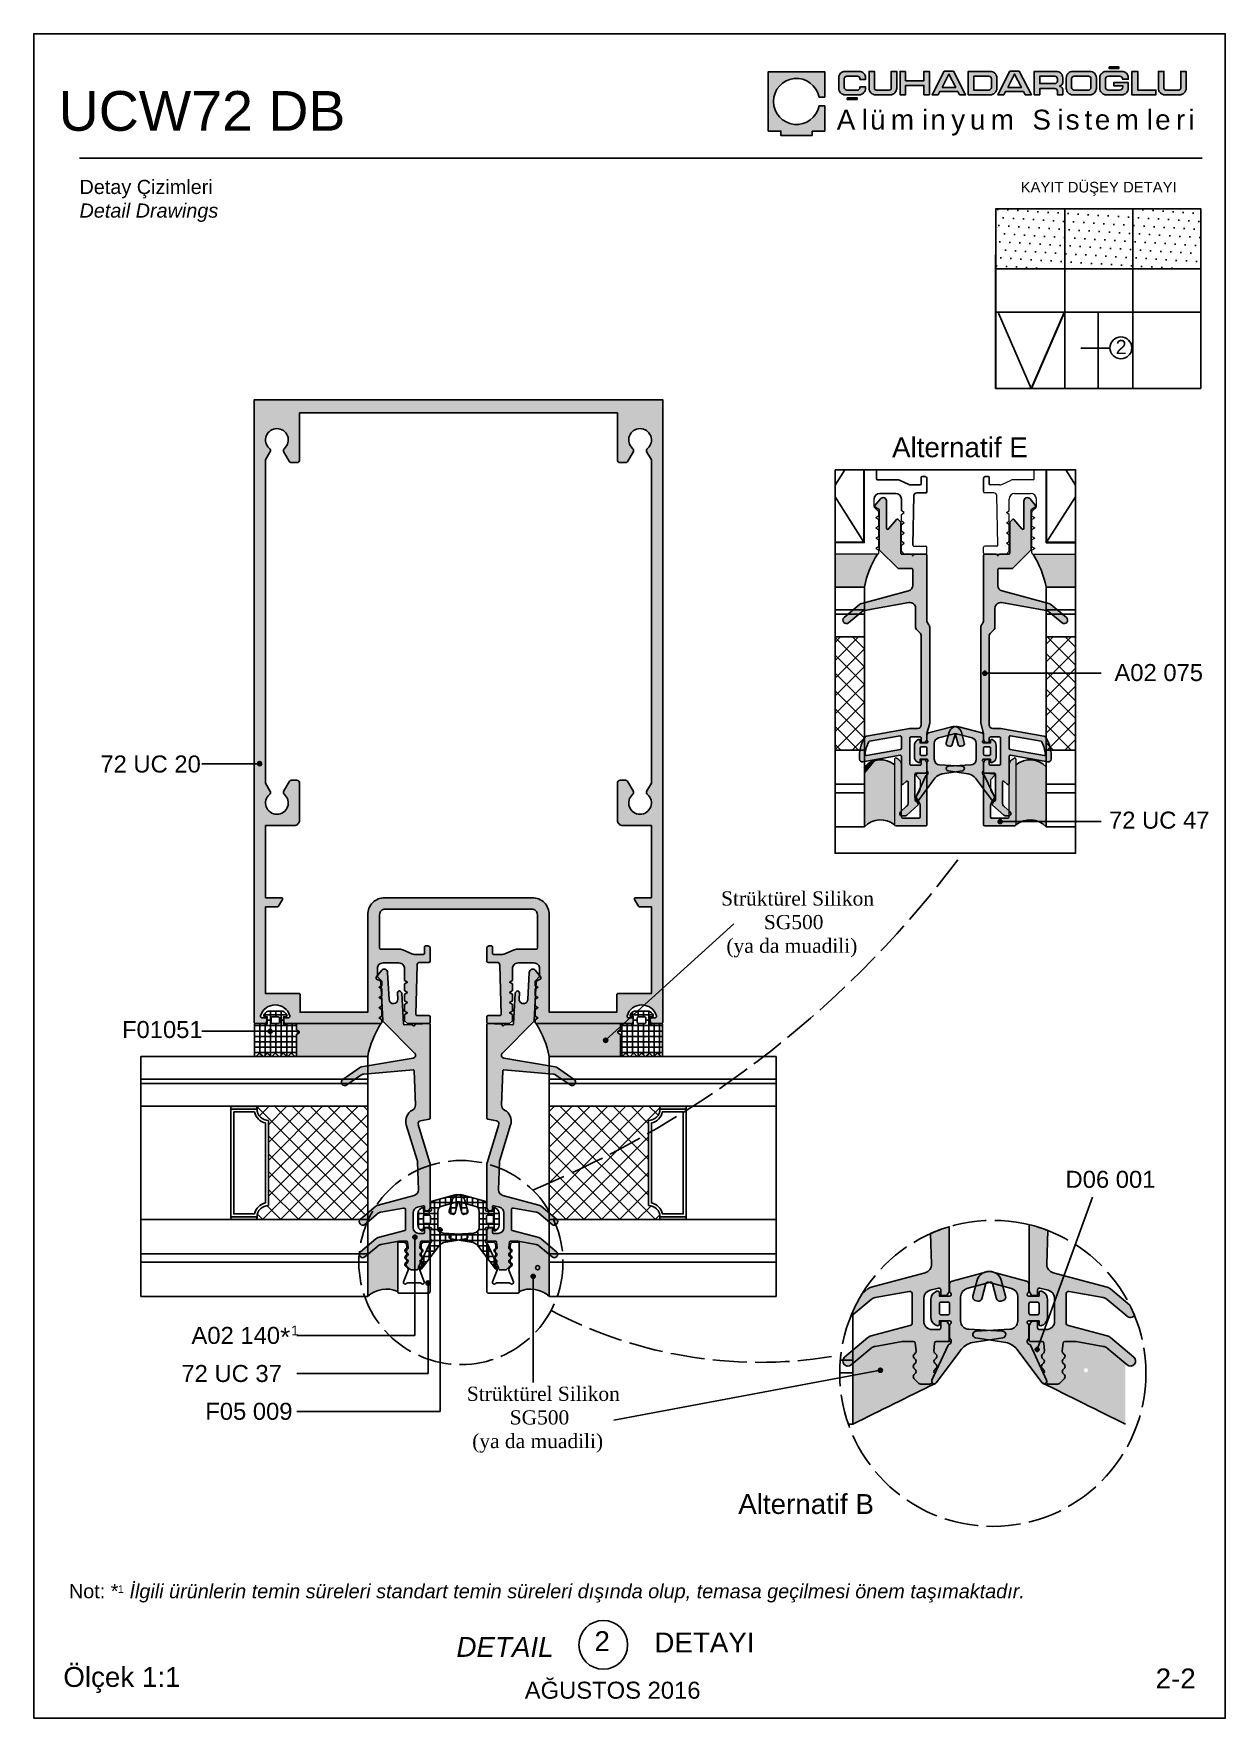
# Model space of a CAD drawing. Header units: millimetres. Extents: x -624 to 1947, y 11274 to 11571.
# Drawn here: x -413.6 to -203.6, y 11274.3 to 11571.3 of the extents above; entities that cross this region are included whole.
import ezdxf

# ---------------------------------------------------------------- set-up
doc = ezdxf.new("R2010")
doc.units = ezdxf.units.MM
doc.linetypes.add('AM_ISO02W050', pattern=[7.5, 6, -1.5])
for name, color, linetype in [('11', 11, 'Continuous'), ('AKSESUAR', 7, 'Continuous'), ('ALUMINIUM', 30, 'Continuous'), ('Antet', 7, 'Continuous'), ('FITIL', 11, 'Continuous'), ('fitiller_k', 11, 'Continuous'), ('kesit_k', 7, 'Continuous'), ('Layer1', 7, 'Continuous'), ('yazı_numara_k', 11, 'Continuous')]:
    doc.layers.add(name, color=color, linetype=linetype)
doc.styles.get("Standard").update_dxf_attribs({"font": 'arial.ttf'})
pattern_1 = [(0, (-788.0593, -1354.6916), (0, 0.9525), []), (90, (-788.0593, -1354.6916), (-0.9525, 1e-16), [])]

msp = doc.modelspace()

# ---------------------------------------------------------------- texts
at = {"layer": 'Antet', "color": 1, "linetype": 'Continuous'}
msp.add_text('*', height=3.25, dxfattribs=at).set_placement((-370.112, 11339.905))
at = {"layer": 'Antet', "attachment_point": 1}
for s, insert, char_height in [('{     UCW72 DB }', (-422.726, 11561.189), 7), ('{\\fArial|b0|i0|c162|p34;KAYIT DÜŞEY DETAYI          }', (-239.62, 11545.183), 1.875), ('{2}', (-222.873, 11517.319), 2.5), ('{\\fArial|b0|i0|c162|p34;Alternatif E  }', (-262.277, 11500.129), 3.5), ('{\\fArial|b0|i0|c162|p34;Alternatif B        }', (-289.383, 11313.831), 3.5), ('{Not: *  \\fArial|b0|i1|c0|p34;İlgili ürünlerin temin süreleri standart temin süreleri dışında olup, temasa geçilmesi önem taşımaktadır.}', (-407.347, 11297.97), 2.5), ('{\\fArial|b0|i0|c0|p0;1}', (-398.716, 11297.737), 1.3227)]:
    msp.add_mtext(s, dxfattribs=dict(at, insert=insert, char_height=char_height))
at = {"layer": 'Antet', "char_height": 3, "attachment_point": 1}
for s, insert, width in [('{\\fArial|b0|i0|c162|p34;72 UC 20}', (-401.804, 11444.048), 32.13086), ('{\\fArial|b0|i0|c162|p34;F01051}', (-397.989, 11397.24), 32.13086), ('{\\fArial|b0|i0|c162|p34;D06 001}', (-231.706, 11370.829), 192.06048), ('{\\fArial|b0|i0|c162|p34;A02 140}', (-385.744, 11343.312), 32.13086), ('{\\fArial|b0|i0|c162|p34;72 UC 37}', (-387.52, 11336.598), 32.13086), ('{\\fArial|b0|i0|c162|p34;F05 009}', (-383.315, 11329.931), 32.13086)]:
    msp.add_mtext(s, dxfattribs=dict(at, insert=insert, width=width))
at = {"layer": 'Antet', "color": 1, "insert": (-368.182, 11343.543), "char_height": 1.71951, "attachment_point": 1}
msp.add_mtext('{\\fArial|b0|i0|c0|p0;1}', dxfattribs=at)
at = {"layer": 'yazı_numara_k'}
for s, insert, char_height, attachment_point in [('{\\fArial|b0|i0|c162|p34;\\H0.8333x;Detay Çizimleri\\P\\fArial|b0|i1|c162|p34;Detail Drawings\\fArial|b0|i0|c162|p34; \\H1.2x;         }', (-405.478, 11545.536), 3, 1), ('{\\fArial|b0|i0|c162|p34;Ölçek 1:1}', (-408.334, 11283.34), 3.5, 1), ('{\\fArial|b0|i0|c162|p34;2\\fArial|b0|i0|c0|p34;-\\fArial|b0|i0|c162|p34;2}', (-208.766, 11283.082), 3.5, 3), ('{AĞUSTOS 2016}', (-296.034, 11280.758), 3, 3)]:
    msp.add_mtext(s, dxfattribs=dict(at, insert=insert, char_height=char_height, attachment_point=attachment_point))
at = {"layer": 'yazı_numara_k', "color": 0, "char_height": 2.5, "width": 39.06815, "attachment_point": 1}
for insert in [(-292.414, 11420.095), (-337.215, 11332.773)]:
    msp.add_mtext('{\\fTimes New Roman|b0|i0|c162|p18;Strüktürel Silikon\\P        SG500\\P (ya da muadili)}', dxfattribs=dict(at, insert=insert))
at = {"layer": 'yazı_numara_k', "color": 0, "char_height": 3.5, "attachment_point": 1}
for s, insert in [('{\\fArial|b0|i0|c162|p34; 2}', (-316.084, 11289.658)), ('\\fArial Tur|b0|i0|c162|p34;DETAYI', (-304.169, 11289.425)), ('{\\fArial|b0|i1|c162|p34;DETAIL}', (-339.047, 11288.637))]:
    msp.add_mtext(s, dxfattribs=dict(at, insert=insert))

# ---------------------------------------------------------------- blocks, each defined once
blk = doc.blocks.new('logo')
at = {"layer": 'Antet'}
h = blk.add_hatch(color=255, dxfattribs=at)
h.paths.add_polyline_path([(-430211.64, 79968.64, -0.414214), (-430211.2, 79969.07), (-430209.3, 79969.07, -0.414214), (-430208.87, 79968.64), (-430208.87, 79968.51), (-430207.89, 79968.51), (-430207.89, 79968.77, 0.414214), (-430209.03, 79969.91), (-430211.48, 79969.91, 0.414214), (-430212.62, 79968.77), (-430212.62, 79966.93, 0.414214), (-430211.48, 79965.79), (-430209.03, 79965.79, 0.414214), (-430207.89, 79966.93), (-430207.89, 79967.18), (-430208.87, 79967.18), (-430208.87, 79967.06, -0.414214), (-430209.3, 79966.63), (-430211.2, 79966.63, -0.414214), (-430211.64, 79967.06)])
h.paths.add_polyline_path([(-430211.12, 79965.27), (-430211.12, 79964.98), (-430209.39, 79964.98), (-430209.39, 79965.27)])
h.paths.add_polyline_path([(-430203.54, 79965.79, 0.414214), (-430202.4, 79966.93), (-430202.4, 79969.91), (-430203.36, 79969.91), (-430203.36, 79966.97, -0.414214), (-430203.7, 79966.63), (-430205.98, 79966.63, -0.414214), (-430206.33, 79966.97), (-430206.33, 79969.91), (-430207.28, 79969.91), (-430207.28, 79966.93, 0.414214), (-430206.14, 79965.79)])
h.paths.add_polyline_path([(-430200.82, 79967.43), (-430197.61, 79967.43), (-430197.61, 79965.79), (-430196.63, 79965.79), (-430196.63, 79969.91), (-430197.61, 79969.91), (-430197.61, 79968.27), (-430200.82, 79968.27), (-430200.82, 79969.91), (-430201.8, 79969.91), (-430201.8, 79965.79), (-430200.82, 79965.79)])
h.paths.add_polyline_path([(-430196.17, 79965.79), (-430195.09, 79965.79), (-430194.79, 79966.39), (-430191.63, 79966.39), (-430191.32, 79965.79), (-430190.25, 79965.79), (-430192.39, 79969.93), (-430194.02, 79969.93)])
h.paths.add_polyline_path([(-430194.41, 79967.1), (-430193.21, 79969.43), (-430192, 79967.1)], flags=16)
h.paths.add_polyline_path([(-430189.78, 79965.79), (-430185.9, 79965.79, 0.414214), (-430184.76, 79966.93), (-430184.76, 79968.77, 0.414214), (-430185.9, 79969.91), (-430189.78, 79969.91)])
h.paths.add_polyline_path([(-430188.83, 79969.07), (-430186.15, 79969.07, -0.414214), (-430185.71, 79968.64), (-430185.71, 79967.06, -0.414214), (-430186.15, 79966.63), (-430188.83, 79966.63)], flags=16)
h.paths.add_polyline_path([(-430183.21, 79966.39), (-430180.06, 79966.39), (-430179.75, 79965.79), (-430178.67, 79965.79), (-430180.82, 79969.93), (-430182.45, 79969.93), (-430184.6, 79965.79), (-430183.52, 79965.79)])
h.paths.add_polyline_path([(-430182.84, 79967.1), (-430181.63, 79969.43), (-430180.43, 79967.1)], flags=16)
h.paths.add_polyline_path([(-430177.2, 79966.9), (-430174.52, 79966.9, -0.414214), (-430174.08, 79966.47), (-430174.08, 79965.79), (-430173.13, 79965.79), (-430173.13, 79966.73, 0.203358), (-430173.26, 79967.04, 0.098259), (-430173.64, 79967.28), (-430173.64, 79967.38, 0.058399), (-430173.32, 79967.55, 0.246853), (-430173.13, 79967.91), (-430173.13, 79968.77, 0.414214), (-430174.27, 79969.91), (-430178.15, 79969.91), (-430178.15, 79965.79), (-430177.2, 79965.79)])
h.paths.add_polyline_path([(-430177.2, 79967.77), (-430177.2, 79969.07), (-430174.55, 79969.07, -0.414214), (-430174.08, 79968.61), (-430174.08, 79968.2, -0.414214), (-430174.52, 79967.77)], flags=16)
h.paths.add_polyline_path([(-430168.35, 79965.79, 0.414214), (-430167.21, 79966.93), (-430167.21, 79968.77, 0.414214), (-430168.35, 79969.91), (-430171.39, 79969.91, 0.414214), (-430172.52, 79968.77), (-430172.52, 79966.93, 0.414214), (-430171.39, 79965.79)])
h.paths.add_polyline_path([(-430171.14, 79966.63, -0.414214), (-430171.57, 79967.06), (-430171.57, 79968.64, -0.414214), (-430171.14, 79969.07), (-430168.6, 79969.07, -0.414214), (-430168.16, 79968.64), (-430168.16, 79967.06, -0.414214), (-430168.6, 79966.63)], flags=16)
h.paths.add_polyline_path([(-430165.47, 79965.79), (-430162.72, 79965.79, 0.414214), (-430161.58, 79966.93), (-430161.58, 79967.93), (-430164.15, 79967.93), (-430164.15, 79967.38), (-430162.56, 79967.38), (-430162.56, 79967.18, -0.414214), (-430163.11, 79966.63), (-430165.07, 79966.63, -0.414214), (-430165.62, 79967.18), (-430165.62, 79968.52, -0.414214), (-430165.07, 79969.07), (-430163.11, 79969.07, -0.407741), (-430162.56, 79968.53), (-430161.58, 79968.53), (-430161.58, 79968.77, 0.414214), (-430162.72, 79969.91), (-430165.47, 79969.91, 0.414214), (-430166.6, 79968.77), (-430166.6, 79966.93, 0.414214)])
h.paths.add_polyline_path([(-430163.23, 79970.43), (-430163.23, 79970.72), (-430164.96, 79970.72), (-430164.96, 79970.43)])
h.paths.add_polyline_path([(-430156.73, 79965.79), (-430156.73, 79966.63), (-430159.92, 79966.63), (-430159.92, 79969.91), (-430160.97, 79969.91), (-430160.97, 79965.79)])
h.paths.add_polyline_path([(-430155.32, 79966.97), (-430155.32, 79969.91), (-430156.27, 79969.91), (-430156.27, 79966.93, 0.414214), (-430155.13, 79965.79), (-430152.53, 79965.79, 0.414214), (-430151.39, 79966.93), (-430151.39, 79969.91), (-430152.34, 79969.91), (-430152.34, 79966.97, -0.414214), (-430152.69, 79966.63), (-430154.97, 79966.63, -0.414214)])
blk.add_hatch(color=255, dxfattribs=at).paths.add_polyline_path([(-430216.08, 79965.4), (-430215.09, 79965.4), (-430215.09, 79969.85), (-430225.03, 79969.85), (-430225.03, 79959.39), (-430222.81, 79959.39), (-430222.81, 79958.6), (-430217.31, 79958.6), (-430217.31, 79959.39), (-430215.09, 79959.39), (-430215.09, 79963.83), (-430216.08, 79963.83, -10.235635)])
at = {"layer": 'Antet', "color": 255}
for points in [[(-430164.96, 79970.72), (-430164.96, 79970.43), (-430163.23, 79970.43), (-430163.23, 79970.72)], [(-430200.82, 79969.91), (-430200.82, 79968.27), (-430197.61, 79968.27), (-430197.61, 79969.91), (-430196.63, 79969.91), (-430196.63, 79965.79), (-430197.61, 79965.79), (-430197.61, 79967.43), (-430200.82, 79967.43), (-430200.82, 79965.79), (-430201.8, 79965.79), (-430201.8, 79969.91)], [(-430195.09, 79965.79), (-430194.79, 79966.39), (-430191.63, 79966.39), (-430191.32, 79965.79), (-430190.25, 79965.79), (-430192.39, 79969.93), (-430194.02, 79969.93), (-430196.17, 79965.79)], [(-430194.41, 79967.1), (-430192, 79967.1), (-430193.21, 79969.43)], [(-430183.52, 79965.79), (-430183.21, 79966.39), (-430180.06, 79966.39), (-430179.75, 79965.79), (-430178.67, 79965.79), (-430180.82, 79969.93), (-430182.45, 79969.93), (-430184.6, 79965.79)], [(-430182.84, 79967.1), (-430180.43, 79967.1), (-430181.63, 79969.43)], [(-430160.97, 79969.91), (-430160.97, 79965.79), (-430156.73, 79965.79), (-430156.73, 79966.63), (-430159.92, 79966.63), (-430159.92, 79969.91)], [(-430211.12, 79965.27), (-430211.12, 79964.98), (-430209.39, 79964.98), (-430209.39, 79965.27)]]:
    blk.add_lwpolyline(points, close=True, dxfattribs=at)
for points in [[(-430217.31, 79959.39), (-430217.31, 79958.6), (-430222.81, 79958.6), (-430222.81, 79959.39), (-430225.03, 79959.39), (-430225.03, 79969.85), (-430215.09, 79969.85), (-430215.09, 79965.4), (-430216.08, 79965.4, 10.235635), (-430216.08, 79963.83), (-430215.09, 79963.83), (-430215.09, 79959.39)], [(-430211.2, 79966.63, -0.414214), (-430211.64, 79967.06), (-430211.64, 79968.64, -0.414214), (-430211.2, 79969.07), (-430209.3, 79969.07, -0.414214), (-430208.87, 79968.64), (-430208.87, 79968.51), (-430207.89, 79968.51), (-430207.89, 79968.77, 0.414214), (-430209.03, 79969.91), (-430211.48, 79969.91, 0.414214), (-430212.62, 79968.77), (-430212.62, 79966.93, 0.414214), (-430211.48, 79965.79), (-430209.03, 79965.79, 0.414214), (-430207.89, 79966.93), (-430207.89, 79967.18), (-430208.87, 79967.18), (-430208.87, 79967.06, -0.414214), (-430209.3, 79966.63)], [(-430203.7, 79966.63), (-430205.98, 79966.63, -0.414214), (-430206.33, 79966.97), (-430206.33, 79969.91), (-430207.28, 79969.91), (-430207.28, 79966.93, 0.414214), (-430206.14, 79965.79), (-430203.54, 79965.79, 0.414214), (-430202.4, 79966.93), (-430202.4, 79969.91), (-430203.36, 79969.91), (-430203.36, 79966.97, -0.414214)], [(-430189.78, 79965.79), (-430189.78, 79969.91), (-430185.9, 79969.91, -0.414214), (-430184.76, 79968.77), (-430184.76, 79966.93, -0.414214), (-430185.9, 79965.79)], [(-430185.71, 79968.64, 0.414214), (-430186.15, 79969.07), (-430188.83, 79969.07), (-430188.83, 79966.63), (-430186.15, 79966.63, 0.414214), (-430185.71, 79967.06)], [(-430173.13, 79966.73), (-430173.13, 79965.79), (-430174.08, 79965.79), (-430174.08, 79966.47, 0.414214), (-430174.52, 79966.9), (-430177.2, 79966.9), (-430177.2, 79965.79), (-430178.15, 79965.79), (-430178.15, 79969.91), (-430174.27, 79969.91, -0.414214), (-430173.13, 79968.77), (-430173.13, 79967.91, -0.246853), (-430173.32, 79967.55, -0.058399), (-430173.64, 79967.38), (-430173.64, 79967.28, -0.098259), (-430173.26, 79967.04, -0.203358)], [(-430174.55, 79969.07, -0.414214), (-430174.08, 79968.61), (-430174.08, 79968.2, -0.414214), (-430174.52, 79967.77), (-430177.2, 79967.77), (-430177.2, 79969.07)], [(-430168.35, 79965.79), (-430171.39, 79965.79, -0.414214), (-430172.52, 79966.93), (-430172.52, 79968.77, -0.414214), (-430171.39, 79969.91), (-430168.35, 79969.91, -0.414214), (-430167.21, 79968.77), (-430167.21, 79966.93, -0.414214)], [(-430168.16, 79968.64), (-430168.16, 79967.06, -0.414214), (-430168.6, 79966.63), (-430171.14, 79966.63, -0.414214), (-430171.57, 79967.06), (-430171.57, 79968.64, -0.414214), (-430171.14, 79969.07), (-430168.6, 79969.07, -0.414214)], [(-430162.56, 79967.18), (-430162.56, 79967.38), (-430164.15, 79967.38), (-430164.15, 79967.93), (-430161.58, 79967.93), (-430161.58, 79966.93, -0.414214), (-430162.72, 79965.79), (-430165.47, 79965.79, -0.414214), (-430166.6, 79966.93), (-430166.6, 79968.77, -0.414214), (-430165.47, 79969.91), (-430162.72, 79969.91, -0.414214), (-430161.58, 79968.77), (-430161.58, 79968.53), (-430162.56, 79968.53, 0.407741), (-430163.11, 79969.07), (-430165.07, 79969.07, 0.414214), (-430165.62, 79968.52), (-430165.62, 79967.18, 0.414214), (-430165.07, 79966.63), (-430163.11, 79966.63, 0.414214)], [(-430155.13, 79965.79), (-430152.53, 79965.79, 0.414214), (-430151.39, 79966.93), (-430151.39, 79969.91), (-430152.34, 79969.91), (-430152.34, 79966.97, -0.414214), (-430152.69, 79966.63), (-430154.97, 79966.63, -0.414214), (-430155.32, 79966.97), (-430155.32, 79969.91), (-430156.27, 79969.91), (-430156.27, 79966.93, 0.414214)]]:
    blk.add_lwpolyline(points, format="xyb", close=True, dxfattribs=at)
at = {"layer": 'Antet', "color": 255, "insert": (-430212.96, 79963.16), "char_height": 3.5, "attachment_point": 1}
blk.add_mtext('{\\fArial|b0|i0|c162|p34;\\T1.35;Alüminyum Sistemleri}', dxfattribs=at)
blk = doc.blocks.new('CAM5V')
at = {"linetype": 'Continuous'}
for points in [[(941.47, -529.89), (941.47, -534.48), (940.97, -534.48), (940.97, -529.89)], [(941.47, -529.89), (941.47, -534.48), (940.97, -534.48), (940.97, -529.89)], [(941.47, -529.89), (941.47, -534.48), (940.97, -534.48), (940.97, -529.89)], [(960.47, -529.89), (960.47, -534.48), (960.97, -534.48), (960.97, -529.89)], [(960.47, -529.89), (960.47, -534.48), (960.97, -534.48), (960.97, -529.89)], [(960.47, -529.89), (960.47, -534.48), (960.97, -534.48), (960.97, -529.89)]]:
    blk.add_hatch(color=4, dxfattribs=at).paths.add_polyline_path(points)
at = {"color": 4}
for p, q in [((927.45, -513.99), (927.45, -553.99)), ((927.45, -513.99), (969.73, -513.99)), ((927.45, -513.99), (927.45, -553.99)), ((927.45, -513.99), (969.73, -513.99)), ((927.45, -513.99), (927.45, -553.99)), ((927.45, -513.99), (969.73, -513.99)), ((933.45, -553.99), (933.45, -513.99)), ((933.45, -553.99), (933.45, -513.99)), ((933.45, -553.99), (933.45, -513.99)), ((934.97, -553.99), (934.97, -513.99)), ((934.97, -553.99), (934.97, -513.99)), ((934.97, -553.99), (934.97, -513.99)), ((940.97, -553.99), (940.97, -513.99)), ((940.97, -553.99), (940.97, -513.99)), ((940.97, -553.99), (940.97, -513.99)), ((960.97, -553.99), (960.97, -513.99)), ((960.97, -553.99), (960.97, -513.99)), ((960.97, -553.99), (960.97, -513.99)), ((964.97, -553.99), (964.97, -513.99)), ((964.97, -553.99), (964.97, -513.99)), ((964.97, -553.99), (964.97, -513.99)), ((965.73, -553.99), (965.73, -513.99)), ((965.73, -553.99), (965.73, -513.99)), ((965.73, -553.99), (965.73, -513.99)), ((969.73, -553.99), (969.73, -513.99)), ((969.73, -553.99), (969.73, -513.99)), ((969.73, -553.99), (969.73, -513.99)), ((927.45, -553.99), (969.73, -553.99)), ((927.45, -553.99), (969.73, -553.99)), ((927.45, -553.99), (969.73, -553.99))]:
    blk.add_line(p, q, dxfattribs=at)
for points in [[(941.47, -529.89), (941.47, -534.48), (940.97, -534.48), (940.97, -529.89)], [(941.47, -529.89), (941.47, -534.48), (940.97, -534.48), (940.97, -529.89)], [(941.47, -529.89), (941.47, -534.48), (940.97, -534.48), (940.97, -529.89)], [(960.47, -529.89), (960.47, -534.49), (960.97, -534.49), (960.97, -529.89)], [(960.47, -529.89), (960.47, -534.48), (960.97, -534.48), (960.97, -529.89)], [(960.47, -529.89), (960.47, -534.49), (960.97, -534.49), (960.97, -529.89)], [(960.47, -529.89), (960.47, -534.48), (960.97, -534.48), (960.97, -529.89)], [(960.47, -529.89), (960.47, -534.49), (960.97, -534.49), (960.97, -529.89)], [(960.47, -529.89), (960.47, -534.48), (960.97, -534.48), (960.97, -529.89)]]:
    blk.add_lwpolyline(points, close=True, dxfattribs=at)
for points in [[(958.47, -536.49, -0.414214), (960.47, -534.49), (960.47, -529.89), (941.47, -529.89), (941.47, -534.49, -0.414214), (943.47, -536.49)], [(958.47, -536.49, -0.414214), (960.47, -534.49), (960.47, -529.89), (941.47, -529.89), (941.47, -534.49, -0.414214), (943.47, -536.49)], [(958.47, -536.49, -0.414214), (960.47, -534.49), (960.47, -529.89), (941.47, -529.89), (941.47, -534.49, -0.414214), (943.47, -536.49)], [(958.02, -535.99, -0.300614), (959.97, -534.04), (959.97, -530.39), (941.97, -530.39), (941.97, -534.04, -0.300614), (943.92, -535.99)], [(958.02, -535.99, -0.300614), (959.97, -534.04), (959.97, -530.39), (941.97, -530.39), (941.97, -534.04, -0.300614), (943.92, -535.99)], [(958.02, -535.99, -0.300614), (959.97, -534.04), (959.97, -530.39), (941.97, -530.39), (941.97, -534.04, -0.300614), (943.92, -535.99)]]:
    blk.add_lwpolyline(points, format="xyb", close=True, dxfattribs=at)
blk = doc.blocks.new('CAM5V.A')
at = {"color": 4}
for p, q in [((927.45, -548.8), (927.45, -553.99)), ((927.45, -548.8), (927.45, -553.99)), ((927.45, -548.8), (927.45, -553.99)), ((933.45, -553.99), (933.45, -548.8)), ((933.45, -553.99), (933.45, -548.8)), ((933.45, -553.99), (933.45, -548.8)), ((934.97, -553.99), (934.97, -548.8)), ((934.97, -553.99), (934.97, -548.8)), ((934.97, -553.99), (934.97, -548.8)), ((940.97, -553.99), (940.97, -548.8)), ((940.97, -553.99), (940.97, -548.8)), ((940.97, -553.99), (940.97, -548.8)), ((960.97, -553.99), (960.97, -548.8)), ((960.97, -553.99), (960.97, -548.8)), ((960.97, -553.99), (960.97, -548.8)), ((964.97, -553.99), (964.97, -548.8)), ((964.97, -553.99), (964.97, -548.8)), ((964.97, -553.99), (964.97, -548.8)), ((965.73, -553.99), (965.73, -548.8)), ((965.73, -553.99), (965.73, -548.8)), ((965.73, -553.99), (965.73, -548.8)), ((969.73, -553.99), (969.73, -548.8)), ((969.73, -553.99), (969.73, -548.8)), ((969.73, -553.99), (969.73, -548.8)), ((927.45, -553.99), (969.73, -553.99)), ((927.45, -553.99), (969.73, -553.99)), ((927.45, -553.99), (969.73, -553.99))]:
    blk.add_line(p, q, dxfattribs=at)
blk = doc.blocks.new('ALTERNATİF A DET.')
h = blk.add_hatch(color=1)
h.paths.add_polyline_path([(-1033.98, 11246.16, 0.182676), (-1034.23, 11246.82, -0.182676), (-1034.48, 11247.49), (-1034.48, 11258.89, 0.414214), (-1034.68, 11259.09), (-1036.68, 11259.09), (-1036.98, 11258.79), (-1037.28, 11259.09), (-1038.88, 11259.09, -0.414214), (-1039.08, 11259.29), (-1039.08, 11264.69, 0.198912), (-1039.14, 11264.83), (-1039.54, 11265.23, 0.440011), (-1039.83, 11265.21), (-1041.23, 11263.55, -0.700208), (-1041.58, 11263.68), (-1041.58, 11268.47, 0.700208), (-1042.66, 11268.87), (-1043.63, 11267.71, 0.466308), (-1043.58, 11267.4), (-1042.98, 11267.06, -0.267949), (-1042.88, 11266.89), (-1042.88, 11259.97, 0.198912), (-1042.82, 11259.83), (-1039.63, 11256.64, 0.198912), (-1039.49, 11256.59), (-1037.18, 11256.59, -0.414214), (-1036.98, 11256.39), (-1036.98, 11253.59, -0.339454), (-1037.72, 11252.62), (-1045.96, 11250.41, 0.109518), (-1046.34, 11250.21), (-1049.06, 11247.93, 1), (-1048.29, 11247.01), (-1045.95, 11248.97, -0.131652), (-1045.48, 11249.19), (-1037.65, 11250.57, -0.466308), (-1036.48, 11249.59), (-1036.48, 11246.17, 0.198912), (-1036.33, 11245.82), (-1035.63, 11245.11, -0.198912), (-1035.48, 11244.76), (-1035.48, 11228.99, -0.414214), (-1036.08, 11228.39), (-1037.48, 11228.39, 0.043661), (-1037.51, 11228.38), (-1045.1, 11227.05, 0.218379), (-1045.44, 11226.81, 0.151343), (-1046.37, 11222.95, 0.446803), (-1045.78, 11222.49), (-1039.21, 11223.65, -0.466308), (-1038.98, 11223.45), (-1038.98, 11218.69, 0.668179), (-1038.64, 11218.54), (-1038.12, 11219.06, -0.668179), (-1037.78, 11218.92), (-1037.78, 11215.35, -0.214052), (-1038.11, 11214.6), (-1039.14, 11213.68, 0.68939), (-1038.88, 11212.99), (-1038.28, 11212.99, 0.183859), (-1038.01, 11213.09), (-1036.05, 11214.84, 0.35573), (-1036.01, 11215.09), (-1036.58, 11216.08), (-1036.58, 11220.29, -0.414214), (-1036.38, 11220.49), (-1034.68, 11220.49, 0.414214), (-1034.48, 11220.69), (-1034.48, 11222.34, 0.131652), (-1034.51, 11222.44), (-1034.71, 11222.79, 0.267949), (-1034.88, 11222.89), (-1035.28, 11222.89, 0.414214), (-1035.48, 11222.69), (-1035.48, 11222.09, -0.414214), (-1035.68, 11221.89), (-1037.28, 11221.89, -0.414214), (-1037.48, 11222.09), (-1037.48, 11226.69, -0.414214), (-1037.28, 11226.89), (-1035.68, 11226.89, -0.414214), (-1035.48, 11226.69), (-1035.48, 11226.09, 0.414214), (-1035.28, 11225.89), (-1034.88, 11225.89, 0.267949), (-1034.71, 11225.99), (-1034.51, 11226.33, 0.131652), (-1034.48, 11226.43), (-1034.48, 11227.46), (-1033.99, 11229.3, 0.065543), (-1033.98, 11229.35)])
h.paths.add_polyline_path([(-1039.21, 11227.07, -0.466308), (-1038.98, 11226.87), (-1038.98, 11224.88, -0.36397), (-1039.14, 11224.68), (-1045.13, 11223.62, -0.490632), (-1045.36, 11223.84, -0.104759), (-1044.69, 11226.1)], flags=16)
h = blk.add_hatch(color=1)
h.paths.add_polyline_path([(-1024.98, 11229.35, 0.065543), (-1024.97, 11229.3), (-1024.48, 11227.46), (-1024.48, 11226.43, 0.131652), (-1024.45, 11226.33), (-1024.25, 11225.99, 0.267949), (-1024.08, 11225.89), (-1023.68, 11225.89, 0.414214), (-1023.48, 11226.09), (-1023.48, 11226.69, -0.414214), (-1023.28, 11226.89), (-1021.68, 11226.89, -0.414214), (-1021.48, 11226.69), (-1021.48, 11222.09, -0.414214), (-1021.68, 11221.89), (-1023.28, 11221.89, -0.414214), (-1023.48, 11222.09), (-1023.48, 11222.69, 0.414214), (-1023.68, 11222.89), (-1024.08, 11222.89, 0.267949), (-1024.25, 11222.79), (-1024.45, 11222.44, 0.131652), (-1024.48, 11222.34), (-1024.48, 11220.69, 0.414214), (-1024.28, 11220.49), (-1022.58, 11220.49, -0.414214), (-1022.38, 11220.29), (-1022.38, 11216.08), (-1022.95, 11215.09, 0.35573), (-1022.91, 11214.84), (-1020.95, 11213.09, 0.183859), (-1020.68, 11212.99), (-1020.08, 11212.99, 0.68939), (-1019.81, 11213.68), (-1020.84, 11214.6, -0.214052), (-1021.18, 11215.35), (-1021.18, 11218.92, -0.668179), (-1020.84, 11219.06), (-1020.32, 11218.54, 0.668179), (-1019.98, 11218.69), (-1019.98, 11223.45, -0.466308), (-1019.74, 11223.65), (-1013.18, 11222.49, 0.446803), (-1012.59, 11222.95, 0.151343), (-1013.52, 11226.81, 0.218379), (-1013.86, 11227.05), (-1021.44, 11228.38, 0.043661), (-1021.48, 11228.39), (-1022.88, 11228.39, -0.414214), (-1023.48, 11228.99), (-1023.48, 11244.76, -0.198912), (-1023.33, 11245.11), (-1022.63, 11245.82, 0.198912), (-1022.48, 11246.17), (-1022.48, 11249.59, -0.466308), (-1021.31, 11250.57), (-1013.47, 11249.19, -0.131652), (-1013, 11248.97), (-1010.66, 11247.01, 1), (-1009.89, 11247.93), (-1012.62, 11250.21, 0.109518), (-1013, 11250.41), (-1021.24, 11252.62, -0.339454), (-1021.98, 11253.59), (-1021.98, 11256.39, -0.414214), (-1021.78, 11256.59), (-1019.47, 11256.59, 0.198912), (-1019.33, 11256.64), (-1016.14, 11259.83, 0.198912), (-1016.08, 11259.97), (-1016.08, 11266.89, -0.267949), (-1015.98, 11267.06), (-1015.38, 11267.4, 0.466308), (-1015.33, 11267.71), (-1016.3, 11268.87, 0.700208), (-1017.38, 11268.47), (-1017.38, 11263.68, -0.700208), (-1017.73, 11263.55), (-1019.13, 11265.21, 0.440011), (-1019.42, 11265.23), (-1019.82, 11264.83, 0.198912), (-1019.88, 11264.69), (-1019.88, 11259.29, -0.414214), (-1020.08, 11259.09), (-1021.68, 11259.09), (-1021.98, 11258.79), (-1022.28, 11259.09), (-1024.28, 11259.09, 0.414214), (-1024.48, 11258.89), (-1024.48, 11247.49, -0.182676), (-1024.73, 11246.82, 0.182676), (-1024.98, 11246.16)])
h.paths.add_polyline_path([(-1019.74, 11227.07), (-1014.27, 11226.1, -0.104759), (-1013.6, 11223.84, -0.490632), (-1013.83, 11223.62), (-1019.81, 11224.68, -0.36397), (-1019.98, 11224.88), (-1019.98, 11226.87, -0.466308)], flags=16)
for points in [[(-1045.48, 11253.33, -0.090493), (-1043.18, 11259.13), (-1050.67, 11259.13), (-1050.67, 11253.33)], [(-1013.48, 11253.33, 0.090493), (-1015.78, 11259.13), (-1008.29, 11259.13), (-1008.29, 11253.33)], [(-1045.48, 11221.63), (-1045.48, 11220.32), (-1043.47, 11222.77, 0.15248)]]:
    blk.add_hatch(color=7).paths.add_polyline_path(points)
h = blk.add_hatch()
h.set_pattern_fill('ANSI37', color=256, scale=0.7, style=0)
h.paths.add_polyline_path([(-1045.48, 11226.74), (-1045.48, 11244.57), (-1050.67, 11244.57), (-1050.67, 11224.57), (-1046.27, 11224.57, -0.086939)])
h.paths.add_polyline_path([(-1045.48, 11224.57), (-1045.48, 11226.74, 0.086939), (-1046.27, 11224.57)], flags=16)
h = blk.add_hatch()
h.set_pattern_fill('ANSI37', color=256, scale=0.7, angle=180, style=0)
h.set_pattern_definition([(135, (-2058.958, 0), (1.5715448, 1.5715448), []), (45, (-2058.958, 0), (1.5715448, -1.5715448), [])])
h.paths.add_polyline_path([(-1013.48, 11226.74), (-1013.48, 11244.57), (-1008.29, 11244.57), (-1008.29, 11224.57), (-1012.68, 11224.57, 0.086939)])
h.paths.add_polyline_path([(-1013.48, 11224.57), (-1013.48, 11226.74, -0.086939), (-1012.68, 11224.57)], flags=16)
h = blk.add_hatch(color=24)
h.paths.add_polyline_path([(-1034.18, 11227.6), (-1030.11, 11228.69, -0.414214), (-1028.4, 11227.7), (-1027.89, 11225.82, -0.414214), (-1028.18, 11225.33), (-1028.47, 11225.25, -0.414214), (-1028.96, 11225.53), (-1029.43, 11227.32, 0.414214), (-1029.68, 11227.46), (-1032.44, 11226.72, 0.339454), (-1033.18, 11225.75), (-1033.18, 11222.94, 0.39896), (-1032.23, 11221.94), (-1028.26, 11221.73, -0.900404), (-1028.22, 11220.93), (-1031.77, 11220.37, 0.194002), (-1033.06, 11219.6), (-1036.04, 11215.65, -0.898151), (-1036.55, 11215.96), (-1034.66, 11220.05, -0.202229), (-1034.55, 11220.16, 0.56776), (-1034.41, 11220.83, -0.211717), (-1034.48, 11220.99), (-1034.48, 11222.39, -0.267949), (-1034.38, 11222.56, 0.767327), (-1034.48, 11222.94), (-1035.68, 11222.94), (-1035.68, 11222.54, -0.57735), (-1035.98, 11222.36), (-1036.18, 11222.48, -0.267949), (-1036.68, 11223.34), (-1036.68, 11225.43, -0.267949), (-1036.18, 11226.29), (-1035.98, 11226.41, -0.57735), (-1035.68, 11226.24), (-1035.68, 11225.84), (-1034.48, 11225.84, 0.767327), (-1034.38, 11226.21, -0.267949), (-1034.48, 11226.38), (-1034.48, 11227.21, -0.339454)])
h.paths.add_polyline_path([(-1035.48, 11223.64), (-1034.68, 11223.64, 0.414214), (-1034.48, 11223.84), (-1034.48, 11224.94, 0.414214), (-1034.68, 11225.14), (-1035.48, 11225.14, 0.414214), (-1035.68, 11224.94), (-1035.68, 11223.84, 0.414214)], flags=16)
h = blk.add_hatch(color=24)
h.paths.add_polyline_path([(-1024.78, 11227.6), (-1028.85, 11228.69, 0.414214), (-1030.56, 11227.7), (-1031.07, 11225.82, 0.414214), (-1030.78, 11225.33), (-1030.49, 11225.25, 0.414214), (-1030, 11225.53), (-1029.52, 11227.32, -0.414214), (-1029.28, 11227.46), (-1026.52, 11226.72, -0.339454), (-1025.78, 11225.75), (-1025.78, 11222.94, -0.39896), (-1026.73, 11221.94), (-1030.7, 11221.73, 0.900404), (-1030.74, 11220.93), (-1027.18, 11220.37, -0.194002), (-1025.9, 11219.6), (-1022.92, 11215.65, 0.898151), (-1022.41, 11215.96), (-1024.3, 11220.05, 0.202229), (-1024.41, 11220.16, -0.56776), (-1024.55, 11220.83, 0.211717), (-1024.48, 11220.99), (-1024.48, 11222.39, 0.267949), (-1024.58, 11222.56, -0.767327), (-1024.48, 11222.94), (-1023.28, 11222.94), (-1023.28, 11222.54, 0.57735), (-1022.98, 11222.36), (-1022.78, 11222.48, 0.267949), (-1022.28, 11223.34), (-1022.28, 11225.43, 0.267949), (-1022.78, 11226.29), (-1022.98, 11226.41, 0.57735), (-1023.28, 11226.24), (-1023.28, 11225.84), (-1024.48, 11225.84, -0.767327), (-1024.58, 11226.21, 0.267949), (-1024.48, 11226.38), (-1024.48, 11227.21, 0.339454)])
h.paths.add_polyline_path([(-1023.48, 11223.64), (-1024.28, 11223.64, -0.414214), (-1024.48, 11223.84), (-1024.48, 11224.94, -0.414214), (-1024.28, 11225.14), (-1023.48, 11225.14, -0.414214), (-1023.28, 11224.94), (-1023.28, 11223.84, -0.414214)], flags=16)
h = blk.add_hatch(color=7)
h.paths.add_polyline_path([(-1040.18, 11221.97, 0.230404), (-1043.47, 11222.77), (-1045.48, 11220.32), (-1045.48, 11211.05, -0.396824), (-1040.18, 11211.39)])
h.paths.add_polyline_path([(-1013.48, 11221.63, 0.396824), (-1018.78, 11221.97), (-1018.78, 11211.39, -0.396824), (-1013.48, 11211.05)])
at = {"layer": '11'}
for points in [[(-1039.86, 11223.15), (-1039.41, 11222.83, -0.244698), (-1038.98, 11222.01), (-1038.98, 11212.79, 0.414214), (-1038.78, 11212.59), (-1035.88, 11212.59, 0.414214), (-1035.68, 11212.79), (-1035.68, 11214.97, 0.131652), (-1035.71, 11215.07), (-1036.35, 11216.19, -0.267949), (-1036.35, 11216.39), (-1035.71, 11217.51, 0.131652), (-1035.68, 11217.61), (-1035.68, 11219.26, 0.189856), (-1035.73, 11219.39), (-1036.33, 11220.03, -0.624869), (-1036.2, 11220.36), (-1034.81, 11220.49, -0.440011), (-1034.48, 11220.19), (-1034.48, 11211.39, -0.414214), (-1034.68, 11211.19), (-1039.98, 11211.19, -0.414214), (-1040.18, 11211.39), (-1040.18, 11222.99, -0.606815)], [(-1019.09, 11223.15), (-1019.55, 11222.83, 0.244698), (-1019.98, 11222.01), (-1019.98, 11212.79, -0.414214), (-1020.18, 11212.59), (-1023.08, 11212.59, -0.414214), (-1023.28, 11212.79), (-1023.28, 11214.97, -0.131652), (-1023.25, 11215.07), (-1022.61, 11216.19, 0.267949), (-1022.61, 11216.39), (-1023.25, 11217.51, -0.131652), (-1023.28, 11217.61), (-1023.28, 11219.26, -0.189856), (-1023.23, 11219.39), (-1022.63, 11220.03, 0.624869), (-1022.76, 11220.36), (-1024.15, 11220.49, 0.440011), (-1024.48, 11220.19), (-1024.48, 11211.39, 0.414214), (-1024.28, 11211.19), (-1018.98, 11211.19, 0.414214), (-1018.78, 11211.39), (-1018.78, 11222.99, 0.606815)]]:
    blk.add_hatch(color=256, dxfattribs=at).paths.add_polyline_path(points)
at = {"color": 3}
for p, q in [((-1050.67, 11271.26), (-1048.93, 11273.98)), ((-1045.58, 11273.98), (-1045.58, 11261.23)), ((-1013.38, 11273.98), (-1013.38, 11261.23)), ((-1008.29, 11271.26), (-1010.02, 11273.98)), ((-1045.58, 11261.23), (-1050.67, 11269.2)), ((-1013.38, 11261.23), (-1008.29, 11269.2)), ((-1045.58, 11261.23), (-1050.67, 11261.23)), ((-1013.38, 11261.23), (-1008.29, 11261.23))]:
    blk.add_line(p, q, dxfattribs=at)
at = {"color": 0, "linetype": 'Continuous', "lineweight": 15}
for p, q in [((-1045.48, 11261.13), (-1045.48, 11273.98)), ((-1021.69, 11271.33), (-1023.28, 11271.33)), ((-1021.29, 11271.41), (-1019.65, 11272.14)), ((-1015.78, 11272.23), (-1019.24, 11272.23)), ((-1015.58, 11272.43), (-1015.58, 11273.98)), ((-1013.48, 11261.13), (-1013.48, 11273.98)), ((-1043.78, 11267.49), (-1043.78, 11268.83)), ((-1022.68, 11269.93), (-1024.28, 11269.93)), ((-1021.98, 11260.73), (-1022.18, 11269.44)), ((-1019.98, 11266.74), (-1019.98, 11268.83)), ((-1018.98, 11269.83), (-1016.18, 11269.83)), ((-1015.18, 11267.49), (-1015.18, 11268.83)), ((-1043.04, 11266.67), (-1043.72, 11267.35)), ((-1042.98, 11265.84), (-1043.48, 11265.53)), ((-1043.48, 11265.53), (-1042.98, 11265.22)), ((-1042.98, 11265.84), (-1042.98, 11266.53)), ((-1042.98, 11264.04), (-1042.98, 11265.22)), ((-1038.48, 11266.43), (-1038.98, 11266.74)), ((-1038.98, 11266.12), (-1038.48, 11266.43)), ((-1038.98, 11264.94), (-1038.98, 11266.12)), ((-1020.48, 11266.43), (-1019.98, 11266.74)), ((-1019.98, 11266.12), (-1020.48, 11266.43)), ((-1019.98, 11264.94), (-1019.98, 11266.12)), ((-1015.98, 11265.84), (-1015.98, 11266.53)), ((-1015.98, 11265.84), (-1015.48, 11265.53)), ((-1015.48, 11265.53), (-1015.98, 11265.22)), ((-1015.98, 11264.04), (-1015.98, 11265.22)), ((-1015.92, 11266.67), (-1015.24, 11267.35)), ((-1042.98, 11264.04), (-1043.48, 11263.73)), ((-1043.48, 11263.73), (-1042.98, 11263.42)), ((-1042.98, 11262.24), (-1043.48, 11261.93)), ((-1042.98, 11262.24), (-1042.98, 11263.42)), ((-1038.48, 11264.63), (-1038.98, 11264.94)), ((-1038.98, 11264.32), (-1038.48, 11264.63)), ((-1038.98, 11263.14), (-1038.98, 11264.32)), ((-1038.48, 11262.83), (-1038.98, 11263.14)), ((-1038.98, 11262.52), (-1038.48, 11262.83)), ((-1038.98, 11261.34), (-1038.98, 11262.52)), ((-1020.48, 11264.63), (-1019.98, 11264.94)), ((-1019.98, 11264.32), (-1020.48, 11264.63)), ((-1020.48, 11262.83), (-1019.98, 11263.14)), ((-1019.98, 11262.52), (-1020.48, 11262.83)), ((-1019.98, 11263.14), (-1019.98, 11264.32)), ((-1019.98, 11261.34), (-1019.98, 11262.52)), ((-1015.98, 11264.04), (-1015.48, 11263.73)), ((-1015.48, 11263.73), (-1015.98, 11263.42)), ((-1015.98, 11262.24), (-1015.98, 11263.42)), ((-1015.98, 11262.24), (-1015.48, 11261.93)), ((-1043.48, 11261.93), (-1042.98, 11261.62)), ((-1042.98, 11260.44), (-1043.48, 11260.13)), ((-1043.48, 11260.13), (-1042.98, 11259.82)), ((-1042.98, 11260.44), (-1042.98, 11261.62)), ((-1042.98, 11259.33), (-1042.98, 11259.82)), ((-1038.48, 11261.03), (-1038.98, 11261.34)), ((-1038.98, 11260.72), (-1038.48, 11261.03)), ((-1038.98, 11259.63), (-1038.98, 11260.72)), ((-1038.48, 11259.13), (-1038.98, 11259.63)), ((-1036.78, 11260.53), (-1034.68, 11260.53)), ((-1034.48, 11259.33), (-1034.48, 11260.33)), ((-1024.48, 11259.33), (-1024.48, 11260.33)), ((-1022.18, 11260.53), (-1024.28, 11260.53)), ((-1020.48, 11261.03), (-1019.98, 11261.34)), ((-1019.98, 11260.72), (-1020.48, 11261.03)), ((-1020.48, 11259.13), (-1019.98, 11259.63)), ((-1019.98, 11259.63), (-1019.98, 11260.72)), ((-1015.48, 11261.93), (-1015.98, 11261.62)), ((-1015.98, 11260.44), (-1015.98, 11261.62)), ((-1015.98, 11260.44), (-1015.48, 11260.13)), ((-1015.48, 11260.13), (-1015.98, 11259.82)), ((-1015.98, 11259.33), (-1015.98, 11259.82)), ((-1013.48, 11261.13), (-1008.29, 11261.13)), ((-1043.18, 11259.13), (-1050.67, 11259.13)), ((-1034.68, 11259.13), (-1038.48, 11259.13)), ((-1024.28, 11259.13), (-1020.48, 11259.13)), ((-1015.78, 11259.13), (-1008.29, 11259.13))]:
    blk.add_line(p, q, dxfattribs=at)
at = {"color": 3, "linetype": 'Continuous', "lineweight": 15}
for p, q in [((-1045.48, 11261.13), (-1050.67, 11261.13)), ((-1040.18, 11222.99), (-1040.18, 11211.39)), ((-1039.41, 11222.83), (-1039.86, 11223.15)), ((-1038.98, 11212.79), (-1038.98, 11222.01)), ((-1019.98, 11212.79), (-1019.98, 11222.01)), ((-1019.55, 11222.83), (-1019.09, 11223.15)), ((-1018.78, 11222.99), (-1018.78, 11211.39)), ((-1036.33, 11220.03), (-1035.73, 11219.39)), ((-1034.81, 11220.49), (-1036.2, 11220.36)), ((-1035.68, 11219.26), (-1035.68, 11217.61)), ((-1024.15, 11220.49), (-1022.76, 11220.36)), ((-1023.28, 11219.26), (-1023.28, 11217.61)), ((-1022.63, 11220.03), (-1023.23, 11219.39)), ((-1035.71, 11217.51), (-1036.35, 11216.39)), ((-1036.35, 11216.19), (-1035.71, 11215.07)), ((-1023.25, 11217.51), (-1022.61, 11216.39)), ((-1022.61, 11216.19), (-1023.25, 11215.07))]:
    blk.add_line(p, q, dxfattribs=at)
at = {"color": 0}
blk.add_lwpolyline([(-1050.67, 11273.98), (-1050.67, 11206.38), (-1008.29, 11206.38), (-1008.29, 11273.98)], close=True, dxfattribs=at)
at = {"color": 1}
for points in [[(-1034.68, 11259.09), (-1036.68, 11259.09), (-1036.98, 11258.79), (-1037.28, 11259.09), (-1038.88, 11259.09, -0.414214), (-1039.08, 11259.29), (-1039.08, 11264.69, 0.198912), (-1039.14, 11264.83), (-1039.54, 11265.23, 0.440011), (-1039.83, 11265.21), (-1041.23, 11263.55, -0.700208), (-1041.58, 11263.68), (-1041.58, 11268.47, 0.700208), (-1042.66, 11268.87), (-1043.63, 11267.71, 0.466308), (-1043.58, 11267.4), (-1042.98, 11267.06, -0.267949), (-1042.88, 11266.89), (-1042.88, 11259.97, 0.198912), (-1042.82, 11259.83), (-1039.63, 11256.64, 0.198912), (-1039.49, 11256.59), (-1037.18, 11256.59, -0.414214), (-1036.98, 11256.39), (-1036.98, 11253.59, -0.339454), (-1037.72, 11252.62), (-1045.96, 11250.41, 0.109518), (-1046.34, 11250.21), (-1049.06, 11247.93, 1), (-1048.29, 11247.01), (-1045.95, 11248.97, -0.131652), (-1045.48, 11249.19), (-1037.65, 11250.57, -0.466308), (-1036.48, 11249.59), (-1036.48, 11246.17, 0.198912), (-1036.33, 11245.82), (-1035.63, 11245.11, -0.198912), (-1035.48, 11244.76), (-1035.48, 11228.99, -0.414214), (-1036.08, 11228.39), (-1037.48, 11228.39, 0.043661), (-1037.51, 11228.38), (-1045.1, 11227.05, 0.218379), (-1045.44, 11226.81, 0.151343), (-1046.37, 11222.95, 0.446803), (-1045.78, 11222.49), (-1039.21, 11223.65, -0.466308), (-1038.98, 11223.45), (-1038.98, 11218.69, 0.668179), (-1038.64, 11218.54), (-1038.12, 11219.06, -0.668179), (-1037.78, 11218.92), (-1037.78, 11215.35, -0.214052), (-1038.11, 11214.6), (-1039.14, 11213.68, 0.68939), (-1038.88, 11212.99), (-1038.28, 11212.99, 0.183859), (-1038.01, 11213.09), (-1036.05, 11214.84, 0.35573), (-1036.01, 11215.09), (-1036.55, 11216.03, -0.131652), (-1036.58, 11216.13), (-1036.58, 11220.29, -0.414214), (-1036.38, 11220.49), (-1034.68, 11220.49, 0.414214), (-1034.48, 11220.69), (-1034.48, 11222.34, 0.131652), (-1034.51, 11222.44), (-1034.71, 11222.79, 0.267949), (-1034.88, 11222.89), (-1035.28, 11222.89, 0.414214), (-1035.48, 11222.69), (-1035.48, 11222.09, -0.414214), (-1035.68, 11221.89), (-1037.28, 11221.89, -0.414214), (-1037.48, 11222.09), (-1037.48, 11226.69, -0.414214), (-1037.28, 11226.89), (-1035.68, 11226.89, -0.414214), (-1035.48, 11226.69), (-1035.48, 11226.09, 0.414214), (-1035.28, 11225.89), (-1034.88, 11225.89, 0.267949), (-1034.71, 11225.99), (-1034.51, 11226.33, 0.131652), (-1034.48, 11226.43), (-1034.48, 11227.43, -0.065543), (-1034.47, 11227.49), (-1033.99, 11229.3, 0.065543), (-1033.98, 11229.35), (-1033.98, 11246.16, 0.182676), (-1034.23, 11246.82, -0.182676), (-1034.48, 11247.49), (-1034.48, 11258.89, 0.414214)], [(-1024.28, 11259.09), (-1022.28, 11259.09), (-1021.98, 11258.79), (-1021.68, 11259.09), (-1020.08, 11259.09, 0.414214), (-1019.88, 11259.29), (-1019.88, 11264.69, -0.198912), (-1019.82, 11264.83), (-1019.42, 11265.23, -0.440011), (-1019.13, 11265.21), (-1017.73, 11263.55, 0.700208), (-1017.38, 11263.68), (-1017.38, 11268.47, -0.700208), (-1016.3, 11268.87), (-1015.33, 11267.71, -0.466308), (-1015.38, 11267.4), (-1015.98, 11267.06, 0.267949), (-1016.08, 11266.89), (-1016.08, 11259.97, -0.198912), (-1016.14, 11259.83), (-1019.33, 11256.64, -0.198912), (-1019.47, 11256.59), (-1021.78, 11256.59, 0.414214), (-1021.98, 11256.39), (-1021.98, 11253.59, 0.339454), (-1021.24, 11252.62), (-1013, 11250.41, -0.109518), (-1012.62, 11250.21), (-1009.89, 11247.93, -1), (-1010.66, 11247.01), (-1013, 11248.97, 0.131652), (-1013.47, 11249.19), (-1021.31, 11250.57, 0.466308), (-1022.48, 11249.59), (-1022.48, 11246.17, -0.198912), (-1022.63, 11245.82), (-1023.33, 11245.11, 0.198912), (-1023.48, 11244.76), (-1023.48, 11228.99, 0.414214), (-1022.88, 11228.39), (-1021.48, 11228.39, -0.043661), (-1021.44, 11228.38), (-1013.86, 11227.05, -0.218379), (-1013.52, 11226.81, -0.151343), (-1012.59, 11222.95, -0.446803), (-1013.18, 11222.49), (-1019.74, 11223.65, 0.466308), (-1019.98, 11223.45), (-1019.98, 11218.69, -0.668179), (-1020.32, 11218.54), (-1020.84, 11219.06, 0.668179), (-1021.18, 11218.92), (-1021.18, 11215.35, 0.214052), (-1020.84, 11214.6), (-1019.81, 11213.68, -0.68939), (-1020.08, 11212.99), (-1020.68, 11212.99, -0.183859), (-1020.95, 11213.09), (-1022.91, 11214.84, -0.35573), (-1022.95, 11215.09), (-1022.41, 11216.03, 0.131652), (-1022.38, 11216.13), (-1022.38, 11220.29, 0.414214), (-1022.58, 11220.49), (-1024.28, 11220.49, -0.414214), (-1024.48, 11220.69), (-1024.48, 11222.34, -0.131652), (-1024.45, 11222.44), (-1024.25, 11222.79, -0.267949), (-1024.08, 11222.89), (-1023.68, 11222.89, -0.414214), (-1023.48, 11222.69), (-1023.48, 11222.09, 0.414214), (-1023.28, 11221.89), (-1021.68, 11221.89, 0.414214), (-1021.48, 11222.09), (-1021.48, 11226.69, 0.414214), (-1021.68, 11226.89), (-1023.28, 11226.89, 0.414214), (-1023.48, 11226.69), (-1023.48, 11226.09, -0.414214), (-1023.68, 11225.89), (-1024.08, 11225.89, -0.267949), (-1024.25, 11225.99), (-1024.45, 11226.33, -0.131652), (-1024.48, 11226.43), (-1024.48, 11227.43, 0.065543), (-1024.49, 11227.49), (-1024.97, 11229.3, -0.065543), (-1024.98, 11229.35), (-1024.98, 11246.16, -0.182676), (-1024.73, 11246.82, 0.182676), (-1024.48, 11247.49), (-1024.48, 11258.89, -0.414214)], [(-1045.36, 11223.84, -0.100354), (-1044.74, 11226.01, -0.233357), (-1044.59, 11226.12), (-1039.21, 11227.07, -0.466308), (-1038.98, 11226.87), (-1038.98, 11224.88, -0.36397), (-1039.14, 11224.68), (-1045.13, 11223.62, -0.490632)], [(-1013.6, 11223.84, 0.100354), (-1014.22, 11226.01, 0.233357), (-1014.36, 11226.12), (-1019.74, 11227.07, 0.466308), (-1019.98, 11226.87), (-1019.98, 11224.88, 0.36397), (-1019.81, 11224.68), (-1013.83, 11223.62, 0.490632)]]:
    blk.add_lwpolyline(points, format="xyb", close=True, dxfattribs=at)
at = {"color": 24}
for points in [[(-1034.18, 11227.6), (-1030.11, 11228.69, -0.414214), (-1028.4, 11227.7), (-1027.89, 11225.82, -0.414214), (-1028.18, 11225.33), (-1028.47, 11225.25, -0.414214), (-1028.96, 11225.53), (-1029.43, 11227.32, 0.414214), (-1029.68, 11227.46), (-1032.44, 11226.72, 0.339454), (-1033.18, 11225.75), (-1033.18, 11222.94, 0.39896), (-1032.23, 11221.94), (-1028.26, 11221.73, -0.900404), (-1028.22, 11220.93), (-1031.77, 11220.37, 0.194002), (-1033.06, 11219.6), (-1036.04, 11215.65, -0.898151), (-1036.55, 11215.96), (-1034.66, 11220.05, -0.202229), (-1034.55, 11220.16, 0.56776), (-1034.41, 11220.83, -0.211717), (-1034.48, 11220.99), (-1034.48, 11222.39, -0.267949), (-1034.38, 11222.56, 0.767327), (-1034.48, 11222.94), (-1035.68, 11222.94), (-1035.68, 11222.54, -0.57735), (-1035.98, 11222.36), (-1036.18, 11222.48, -0.267949), (-1036.68, 11223.34), (-1036.68, 11225.43, -0.267949), (-1036.18, 11226.29), (-1035.98, 11226.41, -0.57735), (-1035.68, 11226.24), (-1035.68, 11225.84), (-1034.48, 11225.84, 0.767327), (-1034.38, 11226.21, -0.267949), (-1034.48, 11226.38), (-1034.48, 11227.21, -0.339454)], [(-1024.78, 11227.6), (-1028.85, 11228.69, 0.414214), (-1030.56, 11227.7), (-1031.07, 11225.82, 0.414214), (-1030.78, 11225.33), (-1030.49, 11225.25, 0.414214), (-1030, 11225.53), (-1029.52, 11227.32, -0.414214), (-1029.28, 11227.46), (-1026.52, 11226.72, -0.339454), (-1025.78, 11225.75), (-1025.78, 11222.94, -0.39896), (-1026.73, 11221.94), (-1030.7, 11221.73, 0.900404), (-1030.74, 11220.93), (-1027.18, 11220.37, -0.194002), (-1025.9, 11219.6), (-1022.92, 11215.65, 0.898151), (-1022.41, 11215.96), (-1024.3, 11220.05, 0.202229), (-1024.41, 11220.16, -0.56776), (-1024.55, 11220.83, 0.211717), (-1024.48, 11220.99), (-1024.48, 11222.39, 0.267949), (-1024.58, 11222.56, -0.767327), (-1024.48, 11222.94), (-1023.28, 11222.94), (-1023.28, 11222.54, 0.57735), (-1022.98, 11222.36), (-1022.78, 11222.48, 0.267949), (-1022.28, 11223.34), (-1022.28, 11225.43, 0.267949), (-1022.78, 11226.29), (-1022.98, 11226.41, 0.57735), (-1023.28, 11226.24), (-1023.28, 11225.84), (-1024.48, 11225.84, -0.767327), (-1024.58, 11226.21, 0.267949), (-1024.48, 11226.38), (-1024.48, 11227.21, 0.339454)], [(-1035.48, 11223.64), (-1034.68, 11223.64, 0.414214), (-1034.48, 11223.84), (-1034.48, 11224.94, 0.414214), (-1034.68, 11225.14), (-1035.48, 11225.14, 0.414214), (-1035.68, 11224.94), (-1035.68, 11223.84, 0.414214)], [(-1023.48, 11223.64), (-1024.28, 11223.64, -0.414214), (-1024.48, 11223.84), (-1024.48, 11224.94, -0.414214), (-1024.28, 11225.14), (-1023.48, 11225.14, -0.414214), (-1023.28, 11224.94), (-1023.28, 11223.84, -0.414214)]]:
    blk.add_lwpolyline(points, format="xyb", close=True, dxfattribs=at)
at = {"color": 0, "linetype": 'Continuous', "lineweight": 15}
for centre, radius, start, end in [((-1021.69, 11272.33), 1, 270, 293.9681), ((-1019.24, 11271.23), 1, 90, 113.9681), ((-1015.78, 11272.43), 0.2, 270, 0), ((-1024.28, 11270.13), 0.2, 180, 270), ((-1022.68, 11269.43), 0.5, 1.3164, 90), ((-1018.98, 11268.83), 1, 90, 180), ((-1016.18, 11268.83), 1, 0, 90), ((-1043.58, 11267.49), 0.2, 180, 225), ((-1043.18, 11266.53), 0.2, 0, 45), ((-1015.78, 11266.53), 0.2, 135, 180), ((-1015.38, 11267.49), 0.2, 315, 0), ((-1043.18, 11259.33), 0.2, 270, 0), ((-1036.78, 11260.73), 0.2, 178.6836, 270), ((-1034.68, 11260.33), 0.2, 0, 90), ((-1034.68, 11259.33), 0.2, 270, 0), ((-1024.28, 11260.33), 0.2, 90, 180), ((-1024.28, 11259.33), 0.2, 180, 270), ((-1022.18, 11260.73), 0.2, 270, 1.3164), ((-1015.78, 11259.33), 0.2, 180, 270)]:
    blk.add_arc(centre, radius, start, end, dxfattribs=at)
for centre, start, end in [((-1028.44, 11249.93), 148.0275, 168.7107), ((-1030.52, 11249.93), 11.2893, 31.9725)]:
    blk.add_arc(centre, 17.38, start, end)
at = {"color": 2}
for centre, start, end in [((-1042.65, 11218.99), 50.3671, 136.9447), ((-1016.31, 11218.99), 43.0553, 129.6329), ((-1042.65, 11208.4), 50.3671, 136.9447), ((-1016.31, 11208.4), 43.0553, 129.6329)]:
    blk.add_arc(centre, 3.87, start, end, dxfattribs=at)
at = {"color": 3, "linetype": 'Continuous', "lineweight": 15}
for centre, radius, start, end in [((-1039.98, 11222.99), 0.2, 55, 180), ((-1039.98, 11222.01), 1, 0, 55), ((-1018.98, 11222.01), 1, 125, 180), ((-1018.98, 11222.99), 0.2, 0, 125), ((-1036.18, 11220.16), 0.2, 95, 223), ((-1035.88, 11219.26), 0.2, 0, 43), ((-1034.78, 11220.19), 0.3, 0, 95), ((-1024.18, 11220.19), 0.3, 85, 180), ((-1023.08, 11219.26), 0.2, 137, 180), ((-1022.78, 11220.16), 0.2, 317, 85), ((-1036.18, 11216.29), 0.2, 150, 210), ((-1035.88, 11217.61), 0.2, 330, 0), ((-1035.88, 11214.97), 0.2, 0, 30), ((-1023.08, 11217.61), 0.2, 180, 210), ((-1023.08, 11214.97), 0.2, 150, 180), ((-1022.78, 11216.29), 0.2, 330, 30), ((-1038.78, 11212.79), 0.2, 180, 270), ((-1020.18, 11212.79), 0.2, 270, 0), ((-1039.98, 11211.39), 0.2, 180, 270), ((-1018.98, 11211.39), 0.2, 270, 0)]:
    blk.add_arc(centre, radius, start, end, dxfattribs=at)
at = {"layer": '11'}
for p, q in [((-1034.48, 11211.39), (-1034.48, 11220.19)), ((-1024.48, 11211.39), (-1024.48, 11220.19)), ((-1035.68, 11214.97), (-1035.68, 11212.79)), ((-1023.28, 11214.97), (-1023.28, 11212.79)), ((-1035.88, 11212.59), (-1038.78, 11212.59)), ((-1023.08, 11212.59), (-1020.18, 11212.59)), ((-1039.98, 11211.19), (-1034.68, 11211.19)), ((-1018.98, 11211.19), (-1024.28, 11211.19))]:
    blk.add_line(p, q, dxfattribs=at)
for centre, start, end in [((-1035.88, 11212.79), 270, 0), ((-1023.08, 11212.79), 180, 270), ((-1034.68, 11211.39), 270, 0), ((-1024.28, 11211.39), 180, 270)]:
    blk.add_arc(centre, 0.2, start, end, dxfattribs=at)
at = {"layer": 'AKSESUAR', "color": 0, "linetype": 'ByBlock'}
for p, q in [((-1043.38, 11272.43), (-1043.38, 11273.98)), ((-1043.18, 11272.23), (-1039.72, 11272.23)), ((-1037.67, 11271.41), (-1039.31, 11272.14)), ((-1037.27, 11271.33), (-1035.68, 11271.33)), ((-1035.48, 11271.53), (-1035.48, 11272.63)), ((-1035.28, 11272.83), (-1034.85, 11272.83)), ((-1034.75, 11272.8), (-1034.58, 11272.7)), ((-1034.48, 11272.53), (-1034.48, 11270.13)), ((-1039.98, 11269.83), (-1042.78, 11269.83)), ((-1038.98, 11266.74), (-1038.98, 11268.83)), ((-1036.98, 11260.73), (-1036.78, 11269.44)), ((-1036.28, 11269.93), (-1034.68, 11269.93))]:
    blk.add_line(p, q, dxfattribs=at)
for centre, radius, start, end in [((-1043.18, 11272.43), 0.2, 180, 270), ((-1039.72, 11271.23), 1, 66.0319, 90), ((-1037.27, 11272.33), 1, 246.0319, 270), ((-1035.68, 11271.53), 0.2, 270, 0), ((-1035.28, 11272.63), 0.2, 90, 180), ((-1034.85, 11272.63), 0.2, 60, 90), ((-1034.68, 11272.53), 0.2, 0, 60), ((-1042.78, 11268.83), 1, 90, 180), ((-1039.98, 11268.83), 1, 0, 90), ((-1036.28, 11269.43), 0.5, 90, 178.6836), ((-1034.68, 11270.13), 0.2, 270, 0)]:
    blk.add_arc(centre, radius, start, end, dxfattribs=at)
at = {"layer": 'ALUMINIUM', "color": 0}
for p, q in [((-1024.48, 11272.53), (-1024.48, 11270.13)), ((-1024.21, 11272.8), (-1024.38, 11272.7)), ((-1023.68, 11272.83), (-1024.11, 11272.83)), ((-1023.48, 11271.53), (-1023.48, 11272.63))]:
    blk.add_line(p, q, dxfattribs=at)
for centre, start, end in [((-1024.28, 11272.53), 120, 180), ((-1024.11, 11272.63), 90, 120), ((-1023.68, 11272.63), 0, 90), ((-1023.28, 11271.53), 180, 270)]:
    blk.add_arc(centre, 0.2, start, end, dxfattribs=at)
at = {"color": 6, "rotation": 90}
blk.add_blockref('CAM5V.A', (-1599.47, 10283.59), dxfattribs=at)
at = {"color": 6, "xscale": -1, "rotation": 270}
blk.add_blockref('CAM5V.A', (-459.49, 10283.59), dxfattribs=at)
blk = doc.blocks.new('ALTERNATİF A DET.1')
at = {"layer": 'Antet'}
h = blk.add_hatch(dxfattribs=at)
h.set_pattern_fill('LINE', color=0, scale=0.5, angle=45, style=0)
h.set_pattern_definition([(45, (349.57272, 11359.22995), (-0.044194174, 0.044194174), [])])
edge = h.paths.add_edge_path()
edge.add_arc((-676.78, 11395.06), 0.362, 0, 360)
h = blk.add_hatch(dxfattribs=at)
h.set_pattern_fill('LINE', color=0, scale=0.5, angle=45, style=0)
h.set_pattern_definition([(45, (352.28449, 11333.06774), (-0.044194174, 0.044194174), [])])
edge = h.paths.add_edge_path()
edge.add_arc((-674.07, 11368.9), 0.362, 0, 360)
at = {"color": 140}
for p, q in [((-676.78, 11395.06), (-656.27, 11395.06)), ((-674.07, 11368.9), (-656.27, 11368.9))]:
    blk.add_line(p, q, dxfattribs=at)
at = {"layer": 'Antet', "color": 0}
for centre in [(-676.78, 11395.06), (-674.07, 11368.9)]:
    blk.add_circle(centre, 0.362, dxfattribs=at)
at = {"color": 0}
blk.add_blockref('ALTERNATİF A DET.', (347.49, 156.94), dxfattribs=at)
at = {"layer": 'Antet', "char_height": 3, "width": 32.1309, "attachment_point": 1}
for s, insert in [('A02 075', (-653.94, 11396.68)), ('{\\fArial|b0|i0|c162|p34;72 UC 47}', (-654.9, 11370.66))]:
    blk.add_mtext(s, dxfattribs=dict(at, insert=insert))
blk = doc.blocks.new('72UC37')
at = {"layer": 'Layer1', "color": 0, "linetype": 'Continuous', "ltscale": 10}
blk.add_lwpolyline([(1705.09, 11318.63), (1706, 11318.63), (1706.34, 11318.33), (1706.39, 11317.75, -0.221695), (1706.3, 11317.51), (1706.13, 11317.34, 0.414214), (1706.13, 11316.91), (1706.3, 11316.74, -0.414214), (1706.3, 11316.32), (1706.13, 11316.14, 0.414214), (1706.13, 11315.72), (1706.3, 11315.54, -0.414214), (1706.3, 11315.12), (1706.13, 11314.94, 0.198912), (1706.04, 11314.73), (1706.04, 11314.67), (1706.04, 11314.62, 0.198912), (1706.13, 11314.41), (1706.55, 11313.99, -0.298826), (1706.62, 11313.67), (1705.81, 11311.64, 0.837166), (1706.32, 11311.33, -0.213422), (1706.54, 11311.43), (1707.64, 11311.43), (1708.75, 11311.43, -0.213422), (1708.97, 11311.33, 0.837166), (1709.47, 11311.64), (1708.67, 11313.67, -0.298826), (1708.74, 11313.99), (1709.15, 11314.41, 0.198912), (1709.24, 11314.62), (1709.24, 11314.67), (1709.24, 11314.73, 0.198912), (1709.15, 11314.94), (1708.98, 11315.12, -0.414214), (1708.98, 11315.54), (1709.15, 11315.72, 0.414214), (1709.15, 11316.14), (1708.98, 11316.32, -0.414214), (1708.98, 11316.74), (1709.15, 11316.91, 0.414214), (1709.15, 11317.34), (1708.98, 11317.51, -0.221695), (1708.89, 11317.75), (1708.94, 11318.33), (1709.28, 11318.63), (1710.19, 11318.63, -0.414214), (1710.49, 11318.33), (1710.49, 11309.93, -0.414214), (1710.19, 11309.63), (1707.64, 11309.63), (1705.09, 11309.63, -0.414214), (1704.79, 11309.93), (1704.79, 11318.33, -0.414214)], format="xyb", close=True, dxfattribs=at)
blk = doc.blocks.new('A02140')
blk.add_hatch(color=1).paths.add_polyline_path([(1229.32, 10846.43), (1229.32, 10862.9, 0.36397), (1229.15, 10863.09), (1227.59, 10863.37, -0.450467), (1227.2, 10864.01), (1229.27, 10870.8, 0.074313), (1229.32, 10871.09), (1229.32, 10878.69, 0.131652), (1229.29, 10878.79), (1229.09, 10879.13, 0.267949), (1228.92, 10879.23), (1228.52, 10879.23, 0.414214), (1228.32, 10879.03), (1228.32, 10878.55, -0.486696), (1228.07, 10878.36), (1227.08, 10878.6, -0.345265), (1226.32, 10879.57), (1226.32, 10882.23, -0.414214), (1227.32, 10883.23), (1228.12, 10883.23, -0.414214), (1228.32, 10883.03), (1228.32, 10882.43, 0.414214), (1228.52, 10882.23), (1228.92, 10882.23, 0.267949), (1229.09, 10882.33), (1229.29, 10882.68, 0.131652), (1229.32, 10882.78), (1229.32, 10884.43, 0.414214), (1229.12, 10884.63), (1227.79, 10884.63, -0.388879), (1227.59, 10884.81), (1227.51, 10885.74, -0.221695), (1227.6, 10885.98), (1227.77, 10886.15, 0.414214), (1227.77, 10886.58), (1227.61, 10886.74, -0.414214), (1227.61, 10887.16), (1227.79, 10887.34, 0.414214), (1227.79, 10887.76), (1227.61, 10887.94, -0.414214), (1227.61, 10888.36), (1227.79, 10888.54, 0.414214), (1227.79, 10888.96), (1227.2, 10889.55, 0.197461), (1226.99, 10889.64), (1225.97, 10889.64, 0.197461), (1225.76, 10889.55), (1225.17, 10888.96, 0.414214), (1225.17, 10888.54), (1225.35, 10888.36, -0.414214), (1225.35, 10887.94), (1225.17, 10887.76, 0.414214), (1225.17, 10887.34), (1225.35, 10887.16, -0.414214), (1225.35, 10886.74), (1225.18, 10886.58, 0.414214), (1225.18, 10886.15), (1225.36, 10885.98, -0.221695), (1225.45, 10885.74), (1225.33, 10884.81, -0.387272), (1225.13, 10884.63), (1223.83, 10884.63, -0.043661), (1223.8, 10884.63), (1220.6, 10885.2, -0.131652), (1220.14, 10885.42), (1217.8, 10887.38, 1), (1217.02, 10886.46), (1219.75, 10884.17, 0.109518), (1220.13, 10883.97), (1224.83, 10882.72, -0.339454), (1224.98, 10882.52), (1224.98, 10879.06, -0.466308), (1224.62, 10878.76), (1220.61, 10879.47, -0.131652), (1220.14, 10879.69), (1217.8, 10881.65, 1), (1217.03, 10880.73), (1219.76, 10878.45, 0.109518), (1220.14, 10878.25), (1226.5, 10876.54, -0.349216), (1227.24, 10875.54), (1227.07, 10870.59, -0.065543), (1227.02, 10870.33), (1225.11, 10864.07, 0.359628), (1226.18, 10861.48, -0.287312), (1226.72, 10860.56), (1226.51, 10854.57, -0.429634), (1226.29, 10854.38), (1217.61, 10855.14, -0.131652), (1217.12, 10855.32), (1214.62, 10857.07, 1), (1213.93, 10856.09), (1216.84, 10854.05, 0.109518), (1217.24, 10853.88), (1226.32, 10852.33, -0.606617), (1226.59, 10851.49), (1221.03, 10845.85, 0.183818), (1220.97, 10845.72), (1220.61, 10838.87, -0.267949), (1220.5, 10838.7), (1219.88, 10838.39, 0.466308), (1219.81, 10838.09), (1220.73, 10836.88, 0.700208), (1221.82, 10837.21), (1222.08, 10842, -1), (1223.62, 10841.92), (1223.56, 10840.81, 0.668179), (1224.06, 10840.57), (1224.25, 10840.74, 0.198912), (1224.32, 10840.88), (1224.6, 10846.27, -0.414214), (1224.81, 10846.46), (1226.03, 10846.4, 0.198912), (1226.17, 10846.45), (1226.43, 10846.68), (1226.65, 10846.42, 0.198912), (1226.79, 10846.36), (1229.11, 10846.23, 0.429634)])
at = {"color": 1}
for p, q in [((1225.17, 10888.96), (1225.76, 10889.55)), ((1225.35, 10888.36), (1225.17, 10888.54)), ((1226.99, 10889.64), (1225.97, 10889.64)), ((1227.79, 10888.96), (1227.2, 10889.55)), ((1227.61, 10888.36), (1227.79, 10888.54)), ((1217.02, 10886.46), (1219.75, 10884.17)), ((1220.14, 10885.42), (1217.8, 10887.38)), ((1223.8, 10884.63), (1220.6, 10885.2)), ((1225.17, 10887.76), (1225.35, 10887.94)), ((1225.35, 10887.16), (1225.17, 10887.34)), ((1225.18, 10886.58), (1225.35, 10886.74)), ((1225.36, 10885.98), (1225.18, 10886.15)), ((1225.45, 10885.74), (1225.33, 10884.81)), ((1227.59, 10884.81), (1227.51, 10885.74)), ((1227.6, 10885.98), (1227.77, 10886.15)), ((1227.79, 10887.76), (1227.61, 10887.94)), ((1227.61, 10887.16), (1227.79, 10887.34)), ((1227.77, 10886.58), (1227.61, 10886.74)), ((1220.13, 10883.97), (1224.83, 10882.72)), ((1225.13, 10884.63), (1223.83, 10884.63)), ((1224.98, 10882.52), (1224.98, 10879.06)), ((1226.32, 10879.57), (1226.32, 10882.23)), ((1227.32, 10883.23), (1228.12, 10883.23)), ((1229.12, 10884.63), (1227.79, 10884.63)), ((1228.32, 10883.03), (1228.32, 10882.43)), ((1228.52, 10882.23), (1228.92, 10882.23)), ((1229.09, 10882.33), (1229.29, 10882.68)), ((1229.32, 10882.78), (1229.32, 10884.43)), ((1217.03, 10880.73), (1219.76, 10878.45)), ((1220.14, 10879.69), (1217.8, 10881.65)), ((1224.62, 10878.76), (1220.61, 10879.47)), ((1228.92, 10879.23), (1228.52, 10879.23)), ((1229.29, 10878.79), (1229.09, 10879.13)), ((1220.14, 10878.25), (1226.5, 10876.54)), ((1228.07, 10878.36), (1227.08, 10878.6)), ((1228.32, 10879.03), (1228.32, 10878.55)), ((1229.32, 10871.09), (1229.32, 10878.69)), ((1227.24, 10875.54), (1227.07, 10870.59)), ((1227.02, 10870.33), (1225.11, 10864.07)), ((1227.2, 10864.01), (1229.27, 10870.8)), ((1229.15, 10863.09), (1227.59, 10863.37)), ((1229.32, 10846.43), (1229.32, 10862.9)), ((1226.72, 10860.56), (1226.51, 10854.57)), ((1213.93, 10856.09), (1216.84, 10854.05)), ((1217.12, 10855.32), (1214.62, 10857.07)), ((1217.24, 10853.88), (1226.32, 10852.33)), ((1226.29, 10854.38), (1217.61, 10855.14)), ((1226.59, 10851.49), (1221.03, 10845.85)), ((1224.81, 10846.46), (1226.03, 10846.4)), ((1226.17, 10846.45), (1226.43, 10846.68)), ((1226.43, 10846.68), (1226.65, 10846.42)), ((1220.97, 10845.72), (1220.61, 10838.87)), ((1224.32, 10840.88), (1224.6, 10846.27)), ((1226.79, 10846.36), (1229.11, 10846.23)), ((1221.82, 10837.21), (1222.08, 10842)), ((1223.62, 10841.92), (1223.56, 10840.81)), ((1224.06, 10840.57), (1224.25, 10840.74)), ((1219.81, 10838.09), (1220.73, 10836.88)), ((1220.5, 10838.7), (1219.88, 10838.39))]:
    blk.add_line(p, q, dxfattribs=at)
for centre, radius, start, end in [((1225.38, 10888.75), 0.3, 135, 225), ((1225.13, 10888.15), 0.3, 315, 45), ((1225.97, 10889.34), 0.3, 90.3201, 135), ((1226.99, 10889.34), 0.3, 45, 89.6799), ((1227.82, 10888.15), 0.3, 135, 225), ((1227.58, 10888.75), 0.3, 315, 45), ((1217.41, 10886.92), 0.6, 50, 230), ((1220.78, 10886.18), 1, 230, 260), ((1225.38, 10887.55), 0.3, 135, 225), ((1225.4, 10886.37), 0.3, 135, 225), ((1225.13, 10886.95), 0.3, 315, 45), ((1225.15, 10885.77), 0.3, 355, 45), ((1227.81, 10885.77), 0.3, 135, 185), ((1227.82, 10886.95), 0.3, 135, 225), ((1227.56, 10886.37), 0.3, 315, 45), ((1227.58, 10887.55), 0.3, 315, 45), ((1220.39, 10884.94), 1, 230, 255), ((1223.83, 10884.83), 0.2, 260, 270), ((1224.78, 10882.52), 0.2, 0, 75), ((1225.13, 10884.83), 0.196, 270, 354.6799), ((1227.32, 10882.23), 1, 90, 180), ((1227.79, 10884.83), 0.2, 185, 270), ((1228.12, 10883.03), 0.2, 0, 90), ((1228.52, 10882.43), 0.2, 180, 270), ((1228.92, 10882.43), 0.2, 270, 330), ((1229.12, 10884.43), 0.2, 0, 90), ((1229.12, 10882.78), 0.2, 330, 0), ((1217.42, 10881.19), 0.6, 50, 230), ((1220.78, 10880.45), 1, 230, 260), ((1227.32, 10879.57), 1, 180, 256.1921), ((1228.52, 10879.03), 0.2, 90, 180), ((1228.92, 10879.03), 0.2, 30, 90), ((1220.4, 10879.21), 1, 230, 255), ((1224.68, 10879.06), 0.3, 260, 0), ((1226.24, 10875.58), 1, 358, 75), ((1228.12, 10878.55), 0.2, 256.1921, 0), ((1229.12, 10878.69), 0.2, 0, 30), ((1226.07, 10870.62), 1, 343, 358), ((1228.32, 10871.09), 1, 343, 0), ((1227.21, 10863.43), 2.2, 163, 242.1201), ((1225.72, 10860.6), 1, 358, 62.1201), ((1227.68, 10863.86), 0.5, 163, 260), ((1229.12, 10862.9), 0.2, 0, 80), ((1214.27, 10856.58), 0.6, 55, 235), ((1217.42, 10854.87), 1, 235, 260), ((1217.69, 10856.14), 1, 235, 265), ((1226.31, 10854.58), 0.2, 265, 358), ((1226.24, 10851.84), 0.5, 315.3371, 80.3039), ((1224.8, 10846.26), 0.2, 87, 177), ((1226.04, 10846.6), 0.2, 267, 312), ((1221.17, 10845.71), 0.2, 135.3371, 177), ((1226.8, 10846.56), 0.2, 222, 267), ((1229.12, 10846.43), 0.2, 267, 0), ((1222.85, 10841.96), 0.773, 357, 177), ((1223.86, 10840.79), 0.3, 177, 312), ((1224.12, 10840.89), 0.2, 312, 357), ((1219.97, 10838.21), 0.2, 117, 217), ((1220.41, 10838.88), 0.2, 297, 357), ((1221.21, 10837.25), 0.611, 217, 357)]:
    blk.add_arc(centre, radius, start, end, dxfattribs=at)
blk = doc.blocks.new('F05009')
at = {"layer": 'FITIL'}
h = blk.add_hatch(dxfattribs=at)
h.set_pattern_fill('NET', color=256, scale=0.3, style=0)
h.paths.add_polyline_path([(-531.95, 11339.95), (-527.88, 11341.04, -0.414214), (-526.17, 11340.05), (-525.66, 11338.17, -0.414214), (-525.95, 11337.68), (-526.24, 11337.61, -0.414214), (-526.73, 11337.89), (-527.2, 11339.67, 0.414214), (-527.45, 11339.81), (-530.21, 11339.07, 0.339454), (-530.95, 11338.11), (-530.95, 11335.29, 0.39896), (-530, 11334.29), (-526.03, 11334.08, -0.900404), (-525.99, 11333.29), (-529.54, 11332.73, 0.194002), (-530.83, 11331.96), (-533.81, 11328.01, -0.898151), (-534.32, 11328.32), (-532.43, 11332.41, -0.202229), (-532.32, 11332.51, 0.56776), (-532.18, 11333.19, -0.211717), (-532.25, 11333.34), (-532.25, 11334.75, -0.267949), (-532.15, 11334.92, 0.767327), (-532.25, 11335.29), (-533.45, 11335.29), (-533.45, 11334.89, -0.57735), (-533.75, 11334.72), (-533.95, 11334.83, -0.267949), (-534.45, 11335.7), (-534.45, 11337.78, -0.267949), (-533.95, 11338.65), (-533.75, 11338.76, -0.57735), (-533.45, 11338.59), (-533.45, 11338.19), (-532.25, 11338.19, 0.767327), (-532.15, 11338.56, -0.267949), (-532.25, 11338.74), (-532.25, 11339.57, -0.339454)])
h.paths.add_polyline_path([(-533.25, 11335.99), (-532.45, 11335.99, 0.414214), (-532.25, 11336.19), (-532.25, 11337.29, 0.414214), (-532.45, 11337.49), (-533.25, 11337.49, 0.414214), (-533.45, 11337.29), (-533.45, 11336.19, 0.414214)], flags=16)
at = {"layer": 'FITIL', "flags": 128}
for points in [[(-531.95, 11339.95), (-527.88, 11341.04, -0.414214), (-526.17, 11340.05), (-525.66, 11338.17, -0.414214), (-525.95, 11337.68), (-526.24, 11337.61, -0.414214), (-526.73, 11337.89), (-527.2, 11339.67, 0.414214), (-527.45, 11339.81), (-530.21, 11339.07, 0.339454), (-530.95, 11338.11), (-530.95, 11335.29, 0.39896), (-530, 11334.29), (-526.03, 11334.08, -0.900404), (-525.99, 11333.29), (-529.54, 11332.73, 0.194002), (-530.83, 11331.96), (-533.81, 11328.01, -0.898151), (-534.32, 11328.32), (-532.43, 11332.41, -0.202229), (-532.32, 11332.51, 0.56776), (-532.18, 11333.19, -0.211717), (-532.25, 11333.34), (-532.25, 11334.75, -0.267949), (-532.15, 11334.92, 0.767327), (-532.25, 11335.29), (-533.45, 11335.29), (-533.45, 11334.89, -0.57735), (-533.75, 11334.72), (-533.95, 11334.83, -0.267949), (-534.45, 11335.7), (-534.45, 11337.78, -0.267949), (-533.95, 11338.65), (-533.75, 11338.76, -0.57735), (-533.45, 11338.59), (-533.45, 11338.19), (-532.25, 11338.19, 0.767327), (-532.15, 11338.56, -0.267949), (-532.25, 11338.74), (-532.25, 11339.57, -0.339454)], [(-533.25, 11335.99), (-532.45, 11335.99, 0.414214), (-532.25, 11336.19), (-532.25, 11337.29, 0.414214), (-532.45, 11337.49), (-533.25, 11337.49, 0.414214), (-533.45, 11337.29), (-533.45, 11336.19, 0.414214)]]:
    blk.add_lwpolyline(points, format="xyb", close=True, dxfattribs=at)

# ---------------------------------------------------------------- hatches: boundary and pattern name
h = msp.add_hatch(color=7)
h.paths.add_polyline_path([(-352.39, 11396.781), (-367.454, 11396.781, -0.4142136), (-367.254, 11396.581), (-367.254, 11395.685), (-366.854, 11395.454, -0.5773503), (-366.854, 11395.108), (-367.254, 11394.877), (-367.254, 11391.181, -0.4142136), (-367.454, 11390.981), (-354.69, 11390.981, -0.090493)])
h.paths.add_polyline_path([(-310.126, 11394.877), (-310.526, 11395.108, -0.5773503), (-310.526, 11395.454), (-310.126, 11395.685), (-310.126, 11396.581, -0.4142136), (-309.926, 11396.781), (-324.99, 11396.781, -0.090493), (-322.69, 11390.981), (-309.926, 11390.981, -0.4142136), (-310.126, 11391.181)])
h = msp.add_hatch()
h.set_pattern_fill('ANSI37', color=256, scale=0.7, style=0)
h.set_pattern_definition([(45, (-788.0593, -1354.6916), (-1.57154482, 1.57154482), []), (135, (-788.0593, -1354.6916), (-1.57154482, -1.57154482), [])])
h.paths.add_polyline_path([(-305.19, 11379.721, 0.4142136), (-303.19, 11381.721), (-303.192, 11381.721), (-303.192, 11382.221), (-322.69, 11382.221), (-322.69, 11364.435, -0.0885616), (-321.888, 11362.221), (-303.19, 11362.221), (-303.19, 11362.721, 0.4142136), (-305.19, 11364.721)])
h.paths.add_polyline_path([(-354.69, 11382.221), (-374.189, 11382.221), (-374.189, 11381.721), (-374.19, 11381.721, 0.4142136), (-372.19, 11379.721), (-372.19, 11364.721, 0.4142136), (-374.19, 11362.721), (-374.207, 11362.221), (-355.493, 11362.221, -0.0885616), (-354.69, 11364.435)])
for color, points in [(1, [(-252.201, 11349.647), (-252.201, 11360.979, 0.032672), (-255.505, 11359.757), (-255.317, 11354.363, -0.3492156), (-256.428, 11352.862), (-265.967, 11350.306, 0.1095178), (-266.543, 11350.006), (-267.557, 11349.155, 0.0418155), (-269.572, 11345.125, 0.034247), (-269.473, 11345.198), (-265.963, 11348.143, -0.1316525), (-265.26, 11348.471), (-259.241, 11349.532, -0.4663077), (-258.713, 11349.089), (-258.713, 11343.89, -0.3394543), (-258.936, 11343.6), (-265.977, 11341.714, 0.1095178), (-266.553, 11341.414), (-270.64, 11337.984, 1), (-269.483, 11336.605), (-265.973, 11339.55, -0.1316525), (-265.269, 11339.878), (-260.477, 11340.723, -0.0436609), (-260.425, 11340.728), (-258.481, 11340.728, -0.3872718), (-258.187, 11340.461), (-258.007, 11339.066, -0.2216947), (-258.137, 11338.709), (-258.4, 11338.445, 0.4142136), (-258.4, 11337.809), (-258.157, 11337.566, -0.4142136), (-258.157, 11336.929), (-258.421, 11336.666, 0.4142136), (-258.421, 11336.029), (-258.157, 11335.766, -0.4142136), (-258.157, 11335.129), (-258.421, 11334.866, 0.4142136), (-258.421, 11334.229), (-257.539, 11333.348, 0.1974609), (-257.223, 11333.216), (-255.691, 11333.216, 0.1974609), (-255.375, 11333.348), (-255.225, 11333.498, -0.2542223), (-255.253, 11333.927), (-254.716, 11335.088), (-254.757, 11335.129, -0.4142136), (-254.757, 11335.766), (-254.494, 11336.029, 0.4142136), (-254.494, 11336.666), (-254.757, 11336.929, -0.4142136), (-254.757, 11337.566), (-254.514, 11337.809, 0.4142136), (-254.514, 11338.445), (-254.778, 11338.709, -0.2216947), (-254.908, 11339.066), (-254.786, 11340.454, -0.3888787), (-254.488, 11340.728), (-252.501, 11340.728, 0.4142136), (-252.201, 11341.028), (-252.201, 11343.508, 0.1316525), (-252.242, 11343.658), (-252.542, 11344.178, 0.2679492), (-252.801, 11344.328), (-253.401, 11344.328, 0.4142136), (-253.701, 11344.028), (-253.701, 11343.128, -0.4142136), (-254.001, 11342.828), (-255.201, 11342.828, -0.4142136), (-256.701, 11344.328), (-256.701, 11348.318, -0.3452653), (-255.559, 11349.775), (-254.073, 11350.14, -0.4866956), (-253.701, 11349.849), (-253.701, 11349.128, 0.4142136), (-253.401, 11348.828), (-252.801, 11348.828, 0.2679492), (-252.542, 11348.978), (-252.242, 11349.497, 0.1316525)]), (1, [(-233.897, 11352.862, -0.3492156), (-235.008, 11354.363), (-234.801, 11360.287, 0.0320437), (-238.097, 11361.322, 0.0468019), (-238.123, 11361.043), (-238.123, 11349.647, 0.1316525), (-238.083, 11349.497), (-237.783, 11348.978, 0.2679492), (-237.523, 11348.828), (-236.923, 11348.828, 0.4142136), (-236.623, 11349.128), (-236.623, 11349.849, -0.4866956), (-236.252, 11350.14), (-234.765, 11349.775, -0.3452653), (-233.623, 11348.318), (-233.623, 11344.328, -0.4142136), (-235.123, 11342.828), (-236.323, 11342.828, -0.4142136), (-236.623, 11343.128), (-236.623, 11344.028, 0.4142136), (-236.923, 11344.328), (-237.523, 11344.328, 0.2679492), (-237.783, 11344.178), (-238.083, 11343.658, 0.1316525), (-238.123, 11343.508), (-238.123, 11341.028, 0.4142136), (-237.823, 11340.728), (-235.837, 11340.728, -0.3888787), (-235.538, 11340.454), (-235.417, 11339.066, -0.2216947), (-235.547, 11338.709), (-235.811, 11338.445, 0.4142136), (-235.811, 11337.809), (-235.568, 11337.566, -0.4142136), (-235.568, 11336.929), (-235.831, 11336.666, 0.4142136), (-235.831, 11336.029), (-235.568, 11335.766, -0.4142136), (-235.568, 11335.129), (-235.598, 11335.099), (-235.057, 11333.927, -0.2608338), (-235.091, 11333.489), (-234.949, 11333.348, 0.1974609), (-234.634, 11333.216), (-233.101, 11333.216, 0.1974609), (-232.786, 11333.348), (-231.904, 11334.229, 0.4142136), (-231.904, 11334.866), (-232.168, 11335.129, -0.4142136), (-232.168, 11335.766), (-231.904, 11336.029, 0.4142136), (-231.904, 11336.666), (-232.168, 11336.929, -0.4142136), (-232.168, 11337.566), (-231.925, 11337.809, 0.4142136), (-231.925, 11338.445), (-232.188, 11338.709, -0.2216947), (-232.318, 11339.066), (-232.137, 11340.461, -0.3872718), (-231.844, 11340.728), (-229.9, 11340.728, -0.0436609), (-229.848, 11340.723), (-225.055, 11339.878, -0.1316525), (-224.352, 11339.55), (-220.842, 11336.605, 1), (-219.685, 11337.984), (-223.772, 11341.414, 0.1095178), (-224.348, 11341.714), (-231.389, 11343.6, -0.3394543), (-231.611, 11343.89), (-231.611, 11349.089, -0.4663077), (-231.083, 11349.532), (-225.065, 11348.471, -0.1316525), (-224.362, 11348.143), (-220.852, 11345.198, 0.4317449), (-219.551, 11345.351, 0.0181403), (-220.358, 11347.133), (-223.782, 11350.006, 0.1095178), (-224.358, 11350.306)]), (7, [(-349.389, 11349.553), (-349.389, 11357.952), (-349.389, 11358.36), (-352.39, 11357.831, 0.1316525), (-352.859, 11357.612), (-354.69, 11356.075), (-354.69, 11354.701), (-354.69, 11348.701, -0.295121)]), (7, [(-327.991, 11349.553), (-327.991, 11357.952), (-327.991, 11358.36), (-324.991, 11357.831, -0.1316525), (-324.521, 11357.612), (-322.69, 11356.075), (-322.69, 11354.701), (-322.69, 11348.701, 0.295121)]), (7, [(-257.539, 11333.348), (-258.421, 11334.229, -0.4142136), (-258.421, 11334.866), (-258.157, 11335.129, 0.4142136), (-258.157, 11335.766), (-258.421, 11336.029, -0.4142136), (-258.421, 11336.666), (-258.157, 11336.929, 0.4142136), (-258.157, 11337.566), (-258.4, 11337.809, -0.4142136), (-258.4, 11338.445), (-258.137, 11338.709, 0.2216947), (-258.007, 11339.066), (-258.187, 11340.461, 0.3872718), (-258.481, 11340.728), (-260.425, 11340.728, 0.0436609), (-260.477, 11340.723), (-265.269, 11339.878, 0.1316525), (-265.973, 11339.55), (-269.162, 11336.874), (-269.162, 11326.184, 0.0006256), (-254.757, 11333.297, -0.3100671), (-255.225, 11333.498), (-255.375, 11333.348, -0.1974609), (-255.691, 11333.216), (-257.223, 11333.216, -0.1974609)]), (7, [(-254.716, 11335.088), (-252.417, 11340.066, -0.2022287), (-252.244, 11340.223, 0.2902452), (-251.847, 11340.728), (-252.501, 11340.728), (-254.488, 11340.728, 0.3888787), (-254.786, 11340.454), (-254.908, 11339.066, 0.2216947), (-254.778, 11338.709), (-254.514, 11338.445, -0.4142136), (-254.514, 11337.809), (-254.757, 11337.566, 0.4142136), (-254.757, 11336.929), (-254.494, 11336.666, -0.4142136), (-254.494, 11336.029), (-254.757, 11335.766, 0.4142136), (-254.757, 11335.129)]), (7, [(-235.587, 11335.088), (-237.886, 11340.066, 0.2022287), (-238.059, 11340.223, -0.2902452), (-238.456, 11340.728), (-237.801, 11340.728), (-235.815, 11340.728, -0.3888787), (-235.516, 11340.454), (-235.395, 11339.066, -0.2216947), (-235.525, 11338.709), (-235.789, 11338.445, 0.4142136), (-235.789, 11337.809), (-235.546, 11337.566, -0.4142136), (-235.546, 11336.929), (-235.809, 11336.666, 0.4142136), (-235.809, 11336.029), (-235.546, 11335.766, -0.4142136), (-235.546, 11335.129)])]:
    msp.add_hatch(color=color).paths.add_polyline_path(points)
h = msp.add_hatch(color=24)
h.paths.add_polyline_path([(-251.7, 11351.381), (-245.593, 11353.017, -0.4142136), (-243.021, 11351.532), (-242.265, 11348.71, -0.4142136), (-242.689, 11347.975), (-243.124, 11347.859, -0.4142136), (-243.858, 11348.283), (-244.576, 11350.96, 0.4142136), (-244.943, 11351.172), (-249.082, 11350.063, 0.3394543), (-250.194, 11348.614), (-250.194, 11344.388, 0.3989595), (-248.773, 11342.89), (-242.813, 11342.578, -0.900404), (-242.75, 11341.386), (-248.087, 11340.541, 0.1940017), (-250.011, 11339.387), (-254.485, 11333.467, -0.898151), (-255.253, 11333.927), (-252.417, 11340.066, -0.2022287), (-252.244, 11340.223, 0.5677596), (-252.041, 11341.233, -0.2117169), (-252.144, 11341.465), (-252.144, 11343.569, -0.2679492), (-251.994, 11343.829, 0.767327), (-252.144, 11344.388), (-253.944, 11344.388), (-253.944, 11343.788, -0.5773503), (-254.394, 11343.529), (-254.694, 11343.702, -0.2679492), (-255.444, 11345.001), (-255.444, 11348.126, -0.2679492), (-254.694, 11349.425), (-254.394, 11349.598, -0.5773503), (-253.944, 11349.338), (-253.944, 11348.738), (-252.144, 11348.738, 0.767327), (-251.994, 11349.298, -0.2679492), (-252.144, 11349.558), (-252.144, 11350.801, -0.3394543)])
h.paths.add_polyline_path([(-253.644, 11345.438), (-252.444, 11345.438, 0.4142136), (-252.144, 11345.738), (-252.144, 11347.388, 0.4142136), (-252.444, 11347.688), (-253.644, 11347.688, 0.4142136), (-253.944, 11347.388), (-253.944, 11345.738, 0.4142136)], flags=16)
h = msp.add_hatch(color=24)
h.paths.add_polyline_path([(-238.61, 11351.381), (-244.717, 11353.017, 0.4142136), (-247.289, 11351.532), (-248.045, 11348.71, 0.4142136), (-247.62, 11347.975), (-247.186, 11347.859, 0.4142136), (-246.451, 11348.283), (-245.734, 11350.96, -0.4142136), (-245.366, 11351.172), (-241.227, 11350.063, -0.3394543), (-240.115, 11348.614), (-240.115, 11344.388, -0.3989595), (-241.537, 11342.89), (-247.496, 11342.578, 0.900404), (-247.559, 11341.386), (-242.223, 11340.541, -0.1940017), (-240.299, 11339.387), (-235.824, 11333.467, 0.898151), (-235.057, 11333.927), (-237.893, 11340.066, 0.2022287), (-238.065, 11340.223, -0.5677596), (-238.268, 11341.233, 0.2117169), (-238.165, 11341.465), (-238.165, 11343.569, 0.2679492), (-238.315, 11343.829, -0.767327), (-238.165, 11344.388), (-236.365, 11344.388), (-236.365, 11343.788, 0.5773503), (-235.915, 11343.529), (-235.615, 11343.702, 0.2679492), (-234.865, 11345.001), (-234.865, 11348.126, 0.2679492), (-235.615, 11349.425), (-235.915, 11349.598, 0.5773503), (-236.365, 11349.338), (-236.365, 11348.738), (-238.165, 11348.738, -0.767327), (-238.315, 11349.298, 0.2679492), (-238.165, 11349.558), (-238.165, 11350.801, 0.3394543)])
h.paths.add_polyline_path([(-236.665, 11345.438), (-237.865, 11345.438, -0.4142136), (-238.165, 11345.738), (-238.165, 11347.388, -0.4142136), (-237.865, 11347.688), (-236.665, 11347.688, -0.4142136), (-236.365, 11347.388), (-236.365, 11345.738, -0.4142136)], flags=16)
h = msp.add_hatch(color=7)
h.paths.add_polyline_path([(-221.162, 11326.184), (-221.162, 11336.874), (-224.352, 11339.55, 0.1316525), (-225.055, 11339.878), (-229.848, 11340.723, 0.0436609), (-229.9, 11340.728), (-231.844, 11340.728, 0.3872718), (-232.137, 11340.461), (-232.318, 11339.066, 0.2216947), (-232.188, 11338.709), (-231.925, 11338.445, -0.4142136), (-231.925, 11337.809), (-232.168, 11337.566, 0.4142136), (-232.168, 11336.929), (-231.904, 11336.666, -0.4142136), (-231.904, 11336.029), (-232.168, 11335.766, 0.4142136), (-232.168, 11335.129), (-231.904, 11334.866, -0.4142136), (-231.904, 11334.229), (-232.786, 11333.348, -0.1974609), (-233.101, 11333.216), (-234.634, 11333.216, -0.1974609), (-234.949, 11333.348), (-235.091, 11333.489, -0.2532153), (-235.469, 11333.288, 0.0026224)])
h.paths.add_polyline_path([(-228.475, 11335.668, -1), (-227.751, 11335.668, -1)], flags=16)
at = {"layer": 'AKSESUAR', "linetype": 'ByBlock'}
h = msp.add_hatch(color=30, dxfattribs=at)
h.paths.add_polyline_path([(-352.59, 11410.081), (-352.59, 11415.981, -0.4142136), (-351.59, 11416.981), (-325.79, 11416.981, -0.4142136), (-324.79, 11415.981), (-324.79, 11410.081, -0.4142136), (-324.99, 11409.881), (-328.454, 11409.881, 0.1049636), (-328.86, 11409.795), (-330.496, 11409.067, -0.1049636), (-330.903, 11408.981), (-332.49, 11408.981, -0.4142136), (-332.69, 11409.181), (-332.69, 11410.281, 0.4142136), (-332.89, 11410.481), (-333.317, 11410.481, 0.1316525), (-333.417, 11410.454), (-333.59, 11410.354, 0.2679492), (-333.69, 11410.181), (-333.69, 11407.781, 0.4142136), (-333.49, 11407.581), (-331.89, 11407.581, -0.4075001), (-331.39, 11407.092), (-331.19, 11398.386, -0.420959), (-331.39, 11398.181), (-333.49, 11398.181, 0.4142136), (-333.69, 11397.981), (-333.69, 11396.981, 0.4142136), (-333.49, 11396.781), (-329.69, 11396.781), (-329.19, 11397.281), (-329.19, 11398.369), (-329.69, 11398.681), (-329.19, 11398.993), (-329.19, 11400.169), (-329.69, 11400.481), (-329.19, 11400.793), (-329.19, 11401.969), (-329.69, 11402.281), (-329.19, 11402.593), (-329.19, 11403.769), (-329.69, 11404.081), (-329.19, 11404.393), (-329.19, 11406.481, -0.4142136), (-328.19, 11407.481), (-325.39, 11407.481, -0.4142136), (-324.39, 11406.481), (-324.39, 11405.147, -0.1989124), (-324.449, 11405.005), (-325.132, 11404.322, 0.1989124), (-325.19, 11404.181), (-325.19, 11403.493), (-324.69, 11403.181), (-325.19, 11402.869), (-325.19, 11401.693), (-324.69, 11401.381), (-325.19, 11401.069), (-325.19, 11399.893), (-324.69, 11399.581), (-325.19, 11399.269), (-325.19, 11398.093), (-324.69, 11397.781), (-325.19, 11397.469), (-325.19, 11396.981, 0.4142136), (-324.99, 11396.781), (-308.206, 11396.781, 0.2679492), (-308.033, 11396.881), (-307.917, 11397.081, 0.1316525), (-307.89, 11397.181), (-307.89, 11397.581, 0.4142136), (-308.09, 11397.781), (-308.686, 11397.781, -0.5038104), (-308.973, 11398.168, -0.7405316), (-303.808, 11398.168, -0.5038104), (-304.095, 11397.781), (-304.69, 11397.781, 0.4142136), (-304.89, 11397.581), (-304.89, 11397.181, 0.1316525), (-304.863, 11397.081), (-304.748, 11396.881, 0.2679492), (-304.575, 11396.781), (-302.89, 11396.781, 0.4142136), (-302.69, 11396.981), (-302.69, 11506.781), (-374.69, 11506.781), (-374.69, 11396.981, 0.4142136), (-374.49, 11396.781), (-372.806, 11396.781, 0.2679492), (-372.633, 11396.881), (-372.517, 11397.081, 0.1316525), (-372.49, 11397.181), (-372.49, 11397.581, 0.4142136), (-372.69, 11397.781), (-373.286, 11397.781, -0.5038104), (-373.573, 11398.168, -0.7405316), (-368.408, 11398.168, -0.5038104), (-368.695, 11397.781), (-369.29, 11397.781, 0.4142136), (-369.49, 11397.581), (-369.49, 11397.181, 0.1316525), (-369.463, 11397.081), (-369.348, 11396.881, 0.2679492), (-369.175, 11396.781), (-352.39, 11396.781, 0.4142136), (-352.19, 11396.981), (-352.19, 11397.469), (-352.69, 11397.781), (-352.19, 11398.093), (-352.19, 11399.269), (-352.69, 11399.581), (-352.19, 11399.893), (-352.19, 11401.069), (-352.69, 11401.381), (-352.19, 11401.693), (-352.19, 11402.869), (-352.69, 11403.181), (-352.19, 11403.493), (-352.19, 11404.181, 0.1989124), (-352.249, 11404.322), (-352.932, 11405.005, -0.1989124), (-352.99, 11405.147), (-352.99, 11406.481, -0.4142136), (-351.99, 11407.481), (-349.19, 11407.481, -0.4142136), (-348.19, 11406.481), (-348.19, 11404.393), (-347.69, 11404.081), (-348.19, 11403.769), (-348.19, 11402.593), (-347.69, 11402.281), (-348.19, 11401.969), (-348.19, 11400.793), (-347.69, 11400.481), (-348.19, 11400.169), (-348.19, 11398.993), (-347.69, 11398.681), (-348.19, 11398.369), (-348.19, 11397.281), (-347.69, 11396.781), (-343.89, 11396.781, 0.4142136), (-343.69, 11396.981), (-343.69, 11397.981, 0.4142136), (-343.89, 11398.181), (-345.99, 11398.181, -0.420959), (-346.19, 11398.386), (-345.99, 11407.092, -0.4075001), (-345.49, 11407.581), (-343.89, 11407.581, 0.4142136), (-343.69, 11407.781), (-343.69, 11410.181, 0.2679492), (-343.79, 11410.354), (-343.963, 11410.454, 0.1316525), (-344.063, 11410.481), (-344.49, 11410.481, 0.4142136), (-344.69, 11410.281), (-344.69, 11409.181, -0.4142136), (-344.89, 11408.981), (-346.478, 11408.981, -0.1049636), (-346.884, 11409.067), (-348.521, 11409.795, 0.1049636), (-348.927, 11409.881), (-352.39, 11409.881, -0.4142136)])
h.paths.add_polyline_path([(-369.37, 11498.178, 0.3575603), (-369.473, 11497.553), (-368.537, 11495.931, 0.2679492), (-368.104, 11495.681), (-367.19, 11495.681, 0.4142136), (-366.69, 11496.181), (-366.69, 11504.481), (-310.69, 11504.481), (-310.69, 11496.181, 0.4142136), (-310.19, 11495.681), (-309.277, 11495.681, 0.2679492), (-308.844, 11495.931), (-307.907, 11497.553, 0.3575603), (-308.01, 11498.178, -2.6534327), (-305.37, 11498.178, 0.3575603), (-305.473, 11497.553), (-304.69, 11496.197), (-304.69, 11439.165), (-305.473, 11437.809, 0.3575603), (-305.37, 11437.183, -2.6534327), (-308.01, 11437.183, 0.3575603), (-307.907, 11437.809), (-308.844, 11439.431, 0.2679492), (-309.277, 11439.681), (-310.19, 11439.681, 0.4142136), (-310.69, 11439.181), (-310.69, 11432.681, 0.4142136), (-309.69, 11431.681), (-304.69, 11431.681), (-304.69, 11418.981), (-307.49, 11418.981, 0.5773503), (-307.663, 11418.681), (-306.971, 11417.481, 0.2679492), (-306.797, 11417.381), (-304.69, 11417.381), (-304.69, 11402.081), (-310.586, 11402.081, 0.4142136), (-310.786, 11401.881), (-310.786, 11398.781), (-322.69, 11398.781), (-322.69, 11415.981, 0.4142136), (-325.69, 11418.981), (-351.69, 11418.981, 0.4142136), (-354.69, 11415.981), (-354.69, 11398.781), (-366.595, 11398.781), (-366.595, 11401.881, 0.4142136), (-366.795, 11402.081), (-372.69, 11402.081), (-372.69, 11417.381), (-370.583, 11417.381, 0.2679492), (-370.41, 11417.481), (-369.717, 11418.681, 0.5773503), (-369.89, 11418.981), (-372.69, 11418.981), (-372.69, 11431.681), (-367.69, 11431.681, 0.4142136), (-366.69, 11432.681), (-366.69, 11439.181, 0.4142136), (-367.19, 11439.681), (-368.104, 11439.681, 0.2679492), (-368.537, 11439.431), (-369.473, 11437.809, 0.3575603), (-369.37, 11437.183, -2.6534327), (-372.01, 11437.183, 0.3575603), (-371.907, 11437.809), (-372.69, 11439.165), (-372.69, 11496.197), (-371.907, 11497.553, 0.3575603), (-372.01, 11498.178, -2.6534327)], flags=16)
at = {"layer": 'Antet'}
h = msp.add_hatch(dxfattribs=at)
h.set_pattern_fill('LINE', color=0, scale=0.5, angle=45, style=0)
h.set_pattern_definition([(45, (652.612925, 11406.777174), (-0.044194174, 0.044194174), [])])
edge = h.paths.add_edge_path()
edge.add_arc((-373.743, 11442.606), 0.362, 0, 360)
h = msp.add_hatch(dxfattribs=at)
h.set_pattern_fill('LINE', color=0, scale=0.5, angle=45, style=0)
h.set_pattern_definition([(45, (654.47765, 11359.59461), (-0.044194174, 0.044194174), [])])
edge = h.paths.add_edge_path()
edge.add_arc((-371.879, 11395.423), 0.362, 0, 360)
h = msp.add_hatch(color=0, dxfattribs=at)
h.set_gradient(color1=(77, 0, 0))
edge = h.paths.add_edge_path()
edge.add_arc((-312.758, 11393.834), 0.362, 0, 360)
h = msp.add_hatch(dxfattribs=at)
h.set_pattern_fill('LINE', color=0, scale=0.5, angle=45, style=0)
h.set_pattern_definition([(45, (684.42967, 11324.59635), (-0.044194174, 0.044194174), [])])
edge = h.paths.add_edge_path()
edge.add_arc((-341.927, 11360.425), 0.362, 0, 360)
h = msp.add_hatch(dxfattribs=at)
h.set_pattern_fill('LINE', color=0, scale=0.5, angle=45, style=0)
h.set_pattern_definition([(45, (679.98398, 11323.29527), (-0.044194174, 0.044194174), [])])
edge = h.paths.add_edge_path()
edge.add_arc((-346.372, 11359.124), 0.362, 0, 360)
h = msp.add_hatch(dxfattribs=at)
h.set_pattern_fill('LINE', color=0, scale=0.5, angle=45, style=0)
h.set_pattern_definition([(45, (682.31338, 11315.231974), (-0.044194174, 0.044194174), [])])
edge = h.paths.add_edge_path()
edge.add_arc((-344.043, 11351.06), 0.362, 0, 360)
h = msp.add_hatch(color=0, dxfattribs=at)
h.set_gradient(color1=(77, 0, 0))
edge = h.paths.add_edge_path()
edge.add_arc((-325.521, 11352.213), 0.362, 0, 360)
h = msp.add_hatch(color=0, dxfattribs=at)
h.set_gradient(color1=(77, 0, 0))
edge = h.paths.add_edge_path()
edge.add_arc((-236.703, 11339.327), 0.362, 0, 360)
h = msp.add_hatch(color=0, dxfattribs=at)
h.set_gradient(color1=(77, 0, 0))
edge = h.paths.add_edge_path()
edge.add_arc((-264.332, 11335.668), 0.362, 0, 360)
at = {"layer": 'FITIL'}
h = msp.add_hatch(dxfattribs=at)
h.set_pattern_fill('NET', color=256, scale=0.3, style=0)
h.set_pattern_definition(pattern_1)
h.paths.add_polyline_path([(-367.254, 11391.181), (-367.254, 11394.877), (-366.854, 11395.108, 0.5773503), (-366.854, 11395.454), (-367.254, 11395.685), (-367.254, 11396.581, 0.4142136), (-367.454, 11396.781), (-369.067, 11396.781, 0.2453927), (-369.231, 11396.695, -0.7342378), (-369.504, 11396.781), (-369.504, 11397.981), (-369.104, 11397.981, 0.5773503), (-368.931, 11398.281), (-369.047, 11398.481, 0.2679492), (-369.913, 11398.981), (-371.996, 11398.981, 0.2679492), (-372.862, 11398.481), (-372.978, 11398.281, 0.5773503), (-372.804, 11397.981), (-372.404, 11397.981), (-372.404, 11396.781, -0.7342378), (-372.677, 11396.695, 0.2453927), (-372.842, 11396.781), (-374.454, 11396.781, 0.4142136), (-374.654, 11396.581), (-374.654, 11391.181, 0.6681786), (-374.313, 11391.04), (-373.896, 11391.457, -0.4142136), (-373.613, 11391.457), (-373.196, 11391.04, 0.4142136), (-372.913, 11391.04), (-372.496, 11391.457, -0.4142136), (-372.213, 11391.457), (-371.796, 11391.04, 0.4142136), (-371.513, 11391.04), (-371.096, 11391.457, -0.4142136), (-370.813, 11391.457), (-370.396, 11391.04, 0.4142136), (-370.113, 11391.04), (-369.696, 11391.457, -0.4142136), (-369.413, 11391.457), (-368.996, 11391.04, 0.4142136), (-368.713, 11391.04), (-368.296, 11391.457, -0.4142136), (-368.013, 11391.457), (-367.596, 11391.04, 0.6681786)])
h.paths.add_polyline_path([(-371.704, 11396.981), (-371.704, 11397.781, -0.4142136), (-371.504, 11397.981), (-370.404, 11397.981, -0.4142136), (-370.204, 11397.781), (-370.204, 11396.981, -0.4142136), (-370.404, 11396.781), (-371.504, 11396.781, -0.4142136)], flags=16)
h = msp.add_hatch(dxfattribs=at)
h.set_pattern_fill('NET', color=256, scale=0.3, style=0)
h.set_pattern_definition(pattern_1)
h.paths.add_polyline_path([(-310.126, 11391.181), (-310.126, 11394.877), (-310.526, 11395.108, -0.5773503), (-310.526, 11395.454), (-310.126, 11395.685), (-310.126, 11396.581, -0.4142136), (-309.926, 11396.781), (-308.313, 11396.781, -0.2453927), (-308.149, 11396.695, 0.7342378), (-307.876, 11396.781), (-307.876, 11397.981), (-308.276, 11397.981, -0.5773503), (-308.449, 11398.281), (-308.334, 11398.481, -0.2679492), (-307.468, 11398.981), (-305.384, 11398.981, -0.2679492), (-304.518, 11398.481), (-304.403, 11398.281, -0.5773503), (-304.576, 11397.981), (-304.976, 11397.981), (-304.976, 11396.781, 0.7342378), (-304.703, 11396.695, -0.2453927), (-304.539, 11396.781), (-302.926, 11396.781, -0.4142136), (-302.726, 11396.581), (-302.726, 11391.181, -0.6681786), (-303.068, 11391.04), (-303.485, 11391.457, 0.4142136), (-303.768, 11391.457), (-304.185, 11391.04, -0.4142136), (-304.468, 11391.04), (-304.885, 11391.457, 0.4142136), (-305.168, 11391.457), (-305.585, 11391.04, -0.4142136), (-305.868, 11391.04), (-306.285, 11391.457, 0.4142136), (-306.568, 11391.457), (-306.985, 11391.04, -0.4142136), (-307.268, 11391.04), (-307.685, 11391.457, 0.4142136), (-307.968, 11391.457), (-308.385, 11391.04, -0.4142136), (-308.668, 11391.04), (-309.085, 11391.457, 0.4142136), (-309.368, 11391.457), (-309.785, 11391.04, -0.6681786)])
h.paths.add_polyline_path([(-305.676, 11396.981), (-305.676, 11397.781, 0.4142136), (-305.876, 11397.981), (-306.976, 11397.981, 0.4142136), (-307.176, 11397.781), (-307.176, 11396.981, 0.4142136), (-306.976, 11396.781), (-305.876, 11396.781, 0.4142136)], flags=16)
at = {"layer": 'fitiller_k'}
h = msp.add_hatch(dxfattribs=at)
h.set_pattern_fill('DOTS', color=256, angle=60, style=0)
h.set_pattern_definition([(60, (-757.6988, -1354.6916), (-0.97794033, 1.48115766), [0, -1.5875])])
h.paths.add_polyline_path([(-231.836, 11529.862), (-231.836, 11540.397), (-244.001, 11540.397), (-244.001, 11529.862)])
h.paths.add_polyline_path([(-219.836, 11529.862), (-219.836, 11540.397), (-231.836, 11540.397), (-231.836, 11529.862)])
h.paths.add_polyline_path([(-207.836, 11529.862), (-207.836, 11540.397), (-219.836, 11540.397), (-219.836, 11529.862)])

# ---------------------------------------------------------------- linework, layer by layer
at = {"color": 140}
for p, q in [((-229.013, 11515.835), (-224.013, 11515.835)), ((-373.743, 11442.606), (-383.928, 11442.606)), ((-312.758, 11393.834), (-290.134, 11414.381)), ((-371.879, 11395.423), (-383.928, 11395.423)), ((-236.703, 11339.327), (-226.943, 11366.158)), ((-341.927, 11360.425), (-341.927, 11328.378)), ((-346.372, 11359.124), (-346.372, 11341.806)), ((-325.521, 11352.213), (-325.521, 11333.493)), ((-344.043, 11351.06), (-344.043, 11335.092)), ((-346.372, 11341.806), (-367.178, 11341.806)), ((-344.043, 11335.092), (-367.178, 11335.092)), ((-264.332, 11335.668), (-311.32, 11326.842)), ((-341.927, 11328.378), (-367.178, 11328.378))]:
    msp.add_line(p, q, dxfattribs=at)
at = {"color": 6}
for p, q in [((-374.19, 11381.721), (-374.19, 11382.221)), ((-303.19, 11381.721), (-303.19, 11382.221)), ((-374.19, 11362.721), (-374.19, 11362.221)), ((-303.19, 11362.721), (-303.19, 11362.221))]:
    msp.add_line(p, q, dxfattribs=at)
at = {"color": 0}
for p, q in [((-349.389, 11357.952), (-349.389, 11358.36)), ((-327.991, 11357.952), (-327.991, 11358.36)), ((-252.501, 11340.728), (-251.847, 11340.728)), ((-237.28, 11340.728), (-237.934, 11340.728))]:
    msp.add_line(p, q, dxfattribs=at)
at = {"color": 4}
for p, q in [((-269.162, 11326.184), (-269.162, 11346.096)), ((-269.162, 11326.184), (-269.162, 11346.096)), ((-269.162, 11326.184), (-269.162, 11346.096)), ((-269.162, 11326.184), (-269.162, 11346.096)), ((-269.162, 11337.464), (-271.396, 11337.464)), ((-269.162, 11337.464), (-271.396, 11337.464)), ((-269.162, 11337.464), (-271.396, 11337.464)), ((-269.162, 11337.464), (-271.396, 11337.464)), ((-269.162, 11337.464), (-271.396, 11337.464)), ((-269.162, 11337.464), (-271.396, 11337.464)), ((-269.162, 11335.184), (-271.498, 11335.184)), ((-269.162, 11335.184), (-271.498, 11335.184)), ((-269.162, 11335.184), (-271.498, 11335.184)), ((-269.162, 11335.184), (-271.498, 11335.184)), ((-269.162, 11335.184), (-271.498, 11335.184)), ((-269.162, 11335.184), (-271.498, 11335.184)), ((-269.978, 11326.184), (-269.162, 11326.184)), ((-269.978, 11326.184), (-269.162, 11326.184)), ((-269.978, 11326.184), (-269.162, 11326.184)), ((-269.978, 11326.184), (-269.162, 11326.184)), ((-269.978, 11326.184), (-269.162, 11326.184)), ((-269.978, 11326.184), (-269.162, 11326.184))]:
    msp.add_line(p, q, dxfattribs=at)
at = {"color": 0}
for points in [[(-302.69, 11396.981), (-302.69, 11506.781), (-374.69, 11506.781), (-374.69, 11396.981, 0.4142136), (-374.49, 11396.781), (-372.806, 11396.781, 0.2679492), (-372.633, 11396.881), (-372.517, 11397.081, 0.1316525), (-372.49, 11397.181), (-372.49, 11397.581, 0.4142136), (-372.69, 11397.781), (-373.286, 11397.781, -0.5038104), (-373.573, 11398.168, -0.7405316), (-368.408, 11398.168, -0.5038104), (-368.695, 11397.781), (-369.29, 11397.781, 0.4142136), (-369.49, 11397.581), (-369.49, 11397.181, 0.1316525), (-369.463, 11397.081), (-369.348, 11396.881, 0.2679492), (-369.175, 11396.781), (-352.39, 11396.781, 0.4142136), (-352.19, 11396.981), (-352.19, 11397.469), (-352.69, 11397.781), (-352.19, 11398.093), (-352.19, 11399.269), (-352.69, 11399.581), (-352.19, 11399.893), (-352.19, 11401.069), (-352.69, 11401.381), (-352.19, 11401.693), (-352.19, 11402.869), (-352.69, 11403.181), (-352.19, 11403.493), (-352.19, 11404.181, 0.1989124), (-352.249, 11404.322), (-352.932, 11405.005, -0.1989124), (-352.99, 11405.147), (-352.99, 11406.481, -0.4142136), (-351.99, 11407.481), (-349.19, 11407.481, -0.4142136), (-348.19, 11406.481), (-348.19, 11404.393), (-347.69, 11404.081), (-348.19, 11403.769), (-348.19, 11402.593), (-347.69, 11402.281), (-348.19, 11401.969), (-348.19, 11400.793), (-347.69, 11400.481), (-348.19, 11400.169), (-348.19, 11398.993), (-347.69, 11398.681), (-348.19, 11398.369), (-348.19, 11397.281), (-347.69, 11396.781), (-343.89, 11396.781, 0.4142136), (-343.69, 11396.981), (-343.69, 11397.981, 0.4142136), (-343.89, 11398.181), (-345.99, 11398.181, -0.420959), (-346.19, 11398.386), (-345.99, 11407.092, -0.4075001), (-345.49, 11407.581), (-343.89, 11407.581, 0.4142136), (-343.69, 11407.781), (-343.69, 11410.181, 0.2679492), (-343.79, 11410.354), (-343.963, 11410.454, 0.1316525), (-344.063, 11410.481), (-344.49, 11410.481, 0.4142136), (-344.69, 11410.281), (-344.69, 11409.181, -0.4142136), (-344.89, 11408.981), (-346.478, 11408.981, -0.1049636), (-346.884, 11409.067), (-348.521, 11409.795, 0.1049636), (-348.927, 11409.881), (-352.39, 11409.881, -0.4142136), (-352.59, 11410.081), (-352.59, 11415.981, -0.4142136), (-351.59, 11416.981), (-325.79, 11416.981, -0.4142136), (-324.79, 11415.981), (-324.79, 11410.081, -0.4142136), (-324.99, 11409.881), (-328.454, 11409.881, 0.1049636), (-328.86, 11409.795), (-330.496, 11409.067, -0.1049636), (-330.903, 11408.981), (-332.49, 11408.981, -0.4142136), (-332.69, 11409.181), (-332.69, 11410.281, 0.4142136), (-332.89, 11410.481), (-333.317, 11410.481, 0.1316525), (-333.417, 11410.454), (-333.59, 11410.354, 0.2679492), (-333.69, 11410.181), (-333.69, 11407.781, 0.4142136), (-333.49, 11407.581), (-331.89, 11407.581, -0.4075001), (-331.39, 11407.092), (-331.19, 11398.386, -0.420959), (-331.39, 11398.181), (-333.49, 11398.181, 0.4142136), (-333.69, 11397.981), (-333.69, 11396.981, 0.4142136), (-333.49, 11396.781), (-329.69, 11396.781), (-329.19, 11397.281), (-329.19, 11398.369), (-329.69, 11398.681), (-329.19, 11398.993), (-329.19, 11400.169), (-329.69, 11400.481), (-329.19, 11400.793), (-329.19, 11401.969), (-329.69, 11402.281), (-329.19, 11402.593), (-329.19, 11403.769), (-329.69, 11404.081), (-329.19, 11404.393), (-329.19, 11406.481, -0.4142136), (-328.19, 11407.481), (-325.39, 11407.481, -0.4142136), (-324.39, 11406.481), (-324.39, 11405.147, -0.1989124), (-324.449, 11405.005), (-325.132, 11404.322, 0.1989124), (-325.19, 11404.181), (-325.19, 11403.493), (-324.69, 11403.181), (-325.19, 11402.869), (-325.19, 11401.693), (-324.69, 11401.381), (-325.19, 11401.069), (-325.19, 11399.893), (-324.69, 11399.581), (-325.19, 11399.269), (-325.19, 11398.093), (-324.69, 11397.781), (-325.19, 11397.469), (-325.19, 11396.981, 0.4142136), (-324.99, 11396.781), (-308.206, 11396.781, 0.2679492), (-308.033, 11396.881), (-307.917, 11397.081, 0.1316525), (-307.89, 11397.181), (-307.89, 11397.581, 0.4142136), (-308.09, 11397.781), (-308.686, 11397.781, -0.5038104), (-308.973, 11398.168, -0.7405316), (-303.808, 11398.168, -0.5038104), (-304.095, 11397.781), (-304.69, 11397.781, 0.4142136), (-304.89, 11397.581), (-304.89, 11397.181, 0.1316525), (-304.863, 11397.081), (-304.748, 11396.881, 0.2679492), (-304.575, 11396.781), (-302.89, 11396.781, 0.4142136)], [(-369.37, 11498.178, 0.3575603), (-369.473, 11497.553), (-368.537, 11495.931, 0.2679492), (-368.104, 11495.681), (-367.19, 11495.681, 0.4142136), (-366.69, 11496.181), (-366.69, 11504.481), (-310.69, 11504.481), (-310.69, 11496.181, 0.4142136), (-310.19, 11495.681), (-309.277, 11495.681, 0.2679492), (-308.844, 11495.931), (-307.907, 11497.553, 0.3575603), (-308.01, 11498.178, -2.6534327), (-305.37, 11498.178, 0.3575603), (-305.473, 11497.553), (-304.69, 11496.197), (-304.69, 11439.165), (-305.473, 11437.809, 0.3575603), (-305.37, 11437.183, -2.6534327), (-308.01, 11437.183, 0.3575603), (-307.907, 11437.809), (-308.844, 11439.431, 0.2679492), (-309.277, 11439.681), (-310.19, 11439.681, 0.4142136), (-310.69, 11439.181), (-310.69, 11432.681, 0.4142136), (-309.69, 11431.681), (-304.69, 11431.681), (-304.69, 11418.981), (-307.49, 11418.981, 0.5773503), (-307.663, 11418.681), (-306.971, 11417.481, 0.2679492), (-306.797, 11417.381), (-304.69, 11417.381), (-304.69, 11402.081), (-310.586, 11402.081, 0.4142136), (-310.786, 11401.881), (-310.786, 11398.781), (-322.69, 11398.781), (-322.69, 11415.981, 0.4142136), (-325.69, 11418.981), (-351.69, 11418.981, 0.4142136), (-354.69, 11415.981), (-354.69, 11398.781), (-366.595, 11398.781), (-366.595, 11401.881, 0.4142136), (-366.795, 11402.081), (-372.69, 11402.081), (-372.69, 11417.381), (-370.583, 11417.381, 0.2679492), (-370.41, 11417.481), (-369.717, 11418.681, 0.5773503), (-369.89, 11418.981), (-372.69, 11418.981), (-372.69, 11431.681), (-367.69, 11431.681, 0.4142136), (-366.69, 11432.681), (-366.69, 11439.181, 0.4142136), (-367.19, 11439.681), (-368.104, 11439.681, 0.2679492), (-368.537, 11439.431), (-369.473, 11437.809, 0.3575603), (-369.37, 11437.183, -2.6534327), (-372.01, 11437.183, 0.3575603), (-371.907, 11437.809), (-372.69, 11439.165), (-372.69, 11496.197), (-371.907, 11497.553, 0.3575603), (-372.01, 11498.178, -2.6534327)], [(-252.201, 11349.647), (-252.201, 11360.979, 0.032672), (-255.505, 11359.757), (-255.317, 11354.363, -0.3492156), (-256.428, 11352.862), (-265.967, 11350.306, 0.1095178), (-266.543, 11350.006), (-267.557, 11349.155, 0.0418155), (-269.572, 11345.125, 0.034247), (-269.473, 11345.198), (-265.963, 11348.143, -0.1316525), (-265.26, 11348.471), (-259.241, 11349.532, -0.4663077), (-258.713, 11349.089), (-258.713, 11343.89, -0.3394543), (-258.936, 11343.6), (-265.977, 11341.714, 0.1095178), (-266.553, 11341.414), (-270.64, 11337.984, 1), (-269.483, 11336.605), (-265.973, 11339.55, -0.1316525), (-265.269, 11339.878), (-260.477, 11340.723, -0.0436609), (-260.425, 11340.728), (-258.481, 11340.728, -0.3872718), (-258.187, 11340.461), (-258.007, 11339.066, -0.2216947), (-258.137, 11338.709), (-258.4, 11338.445, 0.4142136), (-258.4, 11337.809), (-258.157, 11337.566, -0.4142136), (-258.157, 11336.929), (-258.421, 11336.666, 0.4142136), (-258.421, 11336.029), (-258.157, 11335.766, -0.4142136), (-258.157, 11335.129), (-258.421, 11334.866, 0.4142136), (-258.421, 11334.229), (-257.539, 11333.348, 0.1974609), (-257.223, 11333.216), (-255.691, 11333.216, 0.1974609), (-255.375, 11333.348), (-255.225, 11333.498, -0.2542223), (-255.253, 11333.927), (-254.716, 11335.088), (-254.757, 11335.129, -0.4142136), (-254.757, 11335.766), (-254.494, 11336.029, 0.4142136), (-254.494, 11336.666), (-254.757, 11336.929, -0.4142136), (-254.757, 11337.566), (-254.514, 11337.809, 0.4142136), (-254.514, 11338.445), (-254.778, 11338.709, -0.2216947), (-254.908, 11339.066), (-254.786, 11340.454, -0.3888787), (-254.488, 11340.728), (-252.501, 11340.728, 0.4142136), (-252.201, 11341.028), (-252.201, 11343.508, 0.1316525), (-252.242, 11343.658), (-252.542, 11344.178, 0.2679492), (-252.801, 11344.328), (-253.401, 11344.328, 0.4142136), (-253.701, 11344.028), (-253.701, 11343.128, -0.4142136), (-254.001, 11342.828), (-255.201, 11342.828, -0.4142136), (-256.701, 11344.328), (-256.701, 11348.318, -0.3452653), (-255.559, 11349.775), (-254.073, 11350.14, -0.4866956), (-253.701, 11349.849), (-253.701, 11349.128, 0.4142136), (-253.401, 11348.828), (-252.801, 11348.828, 0.2679492), (-252.542, 11348.978), (-252.242, 11349.497, 0.1316525)], [(-224.358, 11350.306), (-233.897, 11352.862, -0.3492156), (-235.008, 11354.363), (-234.801, 11360.287, 0.0320437), (-238.097, 11361.322, 0.0468019), (-238.123, 11361.043), (-238.123, 11349.647, 0.1316525), (-238.083, 11349.497), (-237.783, 11348.978, 0.2679492), (-237.523, 11348.828), (-236.923, 11348.828, 0.4142136), (-236.623, 11349.128), (-236.623, 11349.849, -0.4866956), (-236.252, 11350.14), (-234.765, 11349.775, -0.3452653), (-233.623, 11348.318), (-233.623, 11344.328, -0.4142136), (-235.123, 11342.828), (-236.323, 11342.828, -0.4142136), (-236.623, 11343.128), (-236.623, 11344.028, 0.4142136), (-236.923, 11344.328), (-237.523, 11344.328, 0.2679492), (-237.783, 11344.178), (-238.083, 11343.658, 0.1316525), (-238.123, 11343.508), (-238.123, 11341.028, 0.4142136), (-237.823, 11340.728), (-235.837, 11340.728, -0.3888787), (-235.538, 11340.454), (-235.417, 11339.066, -0.2216947), (-235.547, 11338.709), (-235.811, 11338.445, 0.4142136), (-235.811, 11337.809), (-235.568, 11337.566, -0.4142136), (-235.568, 11336.929), (-235.831, 11336.666, 0.4142136), (-235.831, 11336.029), (-235.568, 11335.766, -0.4142136), (-235.568, 11335.129), (-235.598, 11335.099), (-235.057, 11333.927, -0.2608338), (-235.091, 11333.489), (-234.949, 11333.348, 0.1974609), (-234.634, 11333.216), (-233.101, 11333.216, 0.1974609), (-232.786, 11333.348), (-231.904, 11334.229, 0.4142136), (-231.904, 11334.866), (-232.168, 11335.129, -0.4142136), (-232.168, 11335.766), (-231.904, 11336.029, 0.4142136), (-231.904, 11336.666), (-232.168, 11336.929, -0.4142136), (-232.168, 11337.566), (-231.925, 11337.809, 0.4142136), (-231.925, 11338.445), (-232.188, 11338.709, -0.2216947), (-232.318, 11339.066), (-232.137, 11340.461, -0.3872718), (-231.844, 11340.728), (-229.9, 11340.728, -0.0436609), (-229.848, 11340.723), (-225.055, 11339.878, -0.1316525), (-224.352, 11339.55), (-220.842, 11336.605, 1), (-219.685, 11337.984), (-223.772, 11341.414, 0.1095178), (-224.348, 11341.714), (-231.389, 11343.6, -0.3394543), (-231.611, 11343.89), (-231.611, 11349.089, -0.4663077), (-231.083, 11349.532), (-225.065, 11348.471, -0.1316525), (-224.362, 11348.143), (-220.852, 11345.198, 0.4317449), (-219.551, 11345.351, 0.0181403), (-220.358, 11347.133), (-223.782, 11350.006, 0.1095178)]]:
    msp.add_lwpolyline(points, format="xyb", close=True, dxfattribs=at)
at = {"color": 11, "linetype": 'Continuous', "flags": 128}
for points in [[(-367.254, 11391.181), (-367.254, 11394.877), (-366.854, 11395.108, 0.5773503), (-366.854, 11395.454), (-367.254, 11395.685), (-367.254, 11396.581, 0.4142136), (-367.454, 11396.781), (-369.067, 11396.781, 0.2453927), (-369.231, 11396.695, -0.7342378), (-369.504, 11396.781), (-369.504, 11397.981), (-369.104, 11397.981, 0.5773503), (-368.931, 11398.281), (-369.047, 11398.481, 0.2679492), (-369.913, 11398.981), (-371.996, 11398.981, 0.2679492), (-372.862, 11398.481), (-372.978, 11398.281, 0.5773503), (-372.804, 11397.981), (-372.404, 11397.981), (-372.404, 11396.781, -0.7342378), (-372.677, 11396.695, 0.2453927), (-372.842, 11396.781), (-374.454, 11396.781, 0.4142136), (-374.654, 11396.581), (-374.654, 11391.181, 0.6681786), (-374.313, 11391.04), (-373.896, 11391.457, -0.4142136), (-373.613, 11391.457), (-373.196, 11391.04, 0.4142136), (-372.913, 11391.04), (-372.496, 11391.457, -0.4142136), (-372.213, 11391.457), (-371.796, 11391.04, 0.4142136), (-371.513, 11391.04), (-371.096, 11391.457, -0.4142136), (-370.813, 11391.457), (-370.396, 11391.04, 0.4142136), (-370.113, 11391.04), (-369.696, 11391.457, -0.4142136), (-369.413, 11391.457), (-368.996, 11391.04, 0.4142136), (-368.713, 11391.04), (-368.296, 11391.457, -0.4142136), (-368.013, 11391.457), (-367.596, 11391.04, 0.6681786)], [(-371.704, 11396.981), (-371.704, 11397.781, -0.4142136), (-371.504, 11397.981), (-370.404, 11397.981, -0.4142136), (-370.204, 11397.781), (-370.204, 11396.981, -0.4142136), (-370.404, 11396.781), (-371.504, 11396.781, -0.4142136)], [(-305.676, 11396.981), (-305.676, 11397.781, 0.4142136), (-305.876, 11397.981), (-306.976, 11397.981, 0.4142136), (-307.176, 11397.781), (-307.176, 11396.981, 0.4142136), (-306.976, 11396.781), (-305.876, 11396.781, 0.4142136)]]:
    msp.add_lwpolyline(points, format="xyb", close=True, dxfattribs=at)
at = {"color": 11}
for points in [[(-251.7, 11351.381), (-245.593, 11353.017, -0.4142136), (-243.021, 11351.532), (-242.265, 11348.71, -0.4142136), (-242.689, 11347.975), (-243.124, 11347.859, -0.4142136), (-243.858, 11348.283), (-244.576, 11350.96, 0.4142136), (-244.943, 11351.172), (-249.082, 11350.063, 0.3394543), (-250.194, 11348.614), (-250.194, 11344.388, 0.3989595), (-248.773, 11342.89), (-242.813, 11342.578, -0.900404), (-242.75, 11341.386), (-248.087, 11340.541, 0.1940017), (-250.011, 11339.387), (-254.485, 11333.467, -0.898151), (-255.253, 11333.927), (-252.417, 11340.066, -0.2022287), (-252.244, 11340.223, 0.5677596), (-252.041, 11341.233, -0.2117169), (-252.144, 11341.465), (-252.144, 11343.569, -0.2679492), (-251.994, 11343.829, 0.767327), (-252.144, 11344.388), (-253.944, 11344.388), (-253.944, 11343.788, -0.5773503), (-254.394, 11343.529), (-254.694, 11343.702, -0.2679492), (-255.444, 11345.001), (-255.444, 11348.126, -0.2679492), (-254.694, 11349.425), (-254.394, 11349.598, -0.5773503), (-253.944, 11349.338), (-253.944, 11348.738), (-252.144, 11348.738, 0.767327), (-251.994, 11349.298, -0.2679492), (-252.144, 11349.558), (-252.144, 11350.801, -0.3394543)], [(-238.61, 11351.381), (-244.717, 11353.017, 0.4142136), (-247.289, 11351.532), (-248.045, 11348.71, 0.4142136), (-247.62, 11347.975), (-247.186, 11347.859, 0.4142136), (-246.451, 11348.283), (-245.734, 11350.96, -0.4142136), (-245.366, 11351.172), (-241.227, 11350.063, -0.3394543), (-240.115, 11348.614), (-240.115, 11344.388, -0.3989595), (-241.537, 11342.89), (-247.496, 11342.578, 0.900404), (-247.559, 11341.386), (-242.223, 11340.541, -0.1940017), (-240.299, 11339.387), (-235.824, 11333.467, 0.898151), (-235.057, 11333.927), (-237.893, 11340.066, 0.2022287), (-238.065, 11340.223, -0.5677596), (-238.268, 11341.233, 0.2117169), (-238.165, 11341.465), (-238.165, 11343.569, 0.2679492), (-238.315, 11343.829, -0.767327), (-238.165, 11344.388), (-236.365, 11344.388), (-236.365, 11343.788, 0.5773503), (-235.915, 11343.529), (-235.615, 11343.702, 0.2679492), (-234.865, 11345.001), (-234.865, 11348.126, 0.2679492), (-235.615, 11349.425), (-235.915, 11349.598, 0.5773503), (-236.365, 11349.338), (-236.365, 11348.738), (-238.165, 11348.738, -0.767327), (-238.315, 11349.298, 0.2679492), (-238.165, 11349.558), (-238.165, 11350.801, 0.3394543)], [(-253.644, 11345.438), (-252.444, 11345.438, 0.4142136), (-252.144, 11345.738), (-252.144, 11347.388, 0.4142136), (-252.444, 11347.688), (-253.644, 11347.688, 0.4142136), (-253.944, 11347.388), (-253.944, 11345.738, 0.4142136)], [(-236.665, 11345.438), (-237.865, 11345.438, -0.4142136), (-238.165, 11345.738), (-238.165, 11347.388, -0.4142136), (-237.865, 11347.688), (-236.665, 11347.688, -0.4142136), (-236.365, 11347.388), (-236.365, 11345.738, -0.4142136)]]:
    msp.add_lwpolyline(points, format="xyb", close=True, dxfattribs=at)
at = {"color": 140, "linetype": 'AM_ISO02W050'}
for centre, radius in [((-338.259, 11354.654), 17.988), ((-244.516, 11335.114), 26.982)]:
    msp.add_circle(centre, radius, dxfattribs=at)
for centre, radius, start, end in [((-394.34, 11533.173), 179.43, 292.52637, 323.64593), ((-285.548, 11415.843), 78.783, 242.12587, 280.4171)]:
    msp.add_arc(centre, radius, start, end, dxfattribs=at)
for centre, start, end in [((-337.648, 11387.579), 148.02754, 168.71068), ((-339.732, 11387.579), 11.28932, 31.97246)]:
    msp.add_arc(centre, 17.378, start, end)
at = {"color": 7}
for centre, radius, start, end in [((-351.381, 11345.027), 4.944, 66.2412, 132.01094), ((-325.999, 11345.027), 4.944, 47.98906, 113.7588), ((-3104.511, 17086.533), 6420.345, 296.2072447, 296.3506164), ((448.968, 12693.633), 1522.824, 243.276494, 243.892449)]:
    msp.add_arc(centre, radius, start, end, dxfattribs=at)
at = {"layer": 'Antet', "color": 140}
msp.add_lwpolyline([(-413.55, 11274.303), (-413.55, 11571.303), (-203.55, 11571.303), (-203.55, 11274.303)], close=True, dxfattribs=at)
at = {"layer": 'Antet', "const_width": 0.3}
msp.add_lwpolyline([(-405.523, 11549.347), (-207.581, 11549.347)], dxfattribs=at)
at = {"layer": 'Antet'}
msp.add_circle((-221.95, 11515.911), 1.935, dxfattribs=at)
at = {"layer": 'Antet', "color": 0}
for centre in [(-373.743, 11442.606), (-371.879, 11395.423), (-312.758, 11393.834), (-341.927, 11360.425), (-346.372, 11359.124), (-344.043, 11351.06), (-325.521, 11352.213), (-324.753, 11353.747), (-236.703, 11339.327), (-264.332, 11335.668)]:
    msp.add_circle(centre, 0.362, dxfattribs=at)
at = {"layer": 'FITIL', "flags": 128}
msp.add_lwpolyline([(-310.126, 11391.181), (-310.126, 11394.877), (-310.526, 11395.108, -0.5773503), (-310.526, 11395.454), (-310.126, 11395.685), (-310.126, 11396.581, -0.4142136), (-309.926, 11396.781), (-308.313, 11396.781, -0.2453927), (-308.149, 11396.695, 0.7342378), (-307.876, 11396.781), (-307.876, 11397.981), (-308.276, 11397.981, -0.5773503), (-308.449, 11398.281), (-308.334, 11398.481, -0.2679492), (-307.468, 11398.981), (-305.384, 11398.981, -0.2679492), (-304.518, 11398.481), (-304.403, 11398.281, -0.5773503), (-304.576, 11397.981), (-304.976, 11397.981), (-304.976, 11396.781, 0.7342378), (-304.703, 11396.695, -0.2453927), (-304.539, 11396.781), (-302.926, 11396.781, -0.4142136), (-302.726, 11396.581), (-302.726, 11391.181, -0.6681786), (-303.068, 11391.04), (-303.485, 11391.457, 0.4142136), (-303.768, 11391.457), (-304.185, 11391.04, -0.4142136), (-304.468, 11391.04), (-304.885, 11391.457, 0.4142136), (-305.168, 11391.457), (-305.585, 11391.04, -0.4142136), (-305.868, 11391.04), (-306.285, 11391.457, 0.4142136), (-306.568, 11391.457), (-306.985, 11391.04, -0.4142136), (-307.268, 11391.04), (-307.685, 11391.457, 0.4142136), (-307.968, 11391.457), (-308.385, 11391.04, -0.4142136), (-308.668, 11391.04), (-309.085, 11391.457, 0.4142136), (-309.368, 11391.457), (-309.785, 11391.04, -0.6681786)], format="xyb", close=True, dxfattribs=at)
at = {"layer": 'kesit_k', "color": 1}
for p, q in [((-231.836, 11540.397), (-231.836, 11508.773)), ((-219.836, 11540.397), (-219.836, 11508.773)), ((-244.023, 11532.306), (-244.023, 11508.773)), ((-244.023, 11529.862), (-207.836, 11529.862)), ((-244.023, 11529.862), (-207.836, 11529.862)), ((-207.836, 11532.306), (-207.836, 11508.773)), ((-244.023, 11522.216), (-207.836, 11522.216)), ((-243.53, 11522.03), (-237.767, 11508.765)), ((-231.962, 11522.03), (-237.725, 11508.765)), ((-244.023, 11508.773), (-207.836, 11508.773))]:
    msp.add_line(p, q, dxfattribs=at)
for points in [[(-244.023, 11540.397), (-207.836, 11540.397), (-207.836, 11508.773)], [(-207.836, 11540.397), (-244.001, 11540.397), (-244.001, 11508.773)], [(-231.836, 11540.397), (-231.836, 11508.773)], [(-244.023, 11529.862), (-207.836, 11529.862)], [(-244.023, 11529.862), (-207.836, 11529.862)], [(-244.023, 11522.216), (-207.836, 11522.216)], [(-243.507, 11522.031), (-237.746, 11508.773)], [(-231.986, 11522.031), (-237.746, 11508.773)], [(-225.93, 11522.216), (-225.93, 11508.773)], [(-244.023, 11508.773), (-207.836, 11508.773)]]:
    msp.add_lwpolyline(points, dxfattribs=at)
at = {"layer": 'yazı_numara_k', "color": 0}
msp.add_circle((-313.174, 11287.256), 4.3, dxfattribs=at)

# ---------------------------------------------------------------- block references
at = {"color": 0}
for name, p in [('ALTERNATİF A DET.1', (430.852, 63.493)), ('72UC37', (-2054.182, 39.626))]:
    msp.add_blockref(name, p, dxfattribs=at)
at = {"color": 0, "xscale": -1, "rotation": 180}
msp.add_blockref('A02140', (-1572.994, 22243.029), dxfattribs=at)
at = {"color": 0, "rotation": 180}
msp.add_blockref('A02140', (895.614, 22243.029), dxfattribs=at)
at = {"color": 6, "rotation": 90}
msp.add_blockref('CAM5V', (-908.682, 10421.247), dxfattribs=at)
at = {"color": 6, "xscale": -1, "rotation": 269.9999999999882}
msp.add_blockref('CAM5V', (231.302, 10421.247), dxfattribs=at)
at = {"color": 1}
msp.add_blockref('F05009', (188.609, 25.546), dxfattribs=at)
at = {"color": 1, "xscale": -1}
msp.add_blockref('F05009', (-865.99, 25.546), dxfattribs=at)
at = {"color": 0, "xscale": -1}
msp.add_blockref('72UC37', (1376.801, 39.626), dxfattribs=at)
at = {"layer": 'Antet', "color": 0}
msp.add_blockref('logo', (429940.94, -68405.26), dxfattribs=at)

msp.set_redraw_order([(e.dxf.handle, doc.entitydb.next_handle()) for e in msp.query("TEXT MTEXT ATTDEF DIMENSION ARC_DIMENSION")])  # texts and dimensions are drawn at this point

doc.saveas('drawing.dxf')
